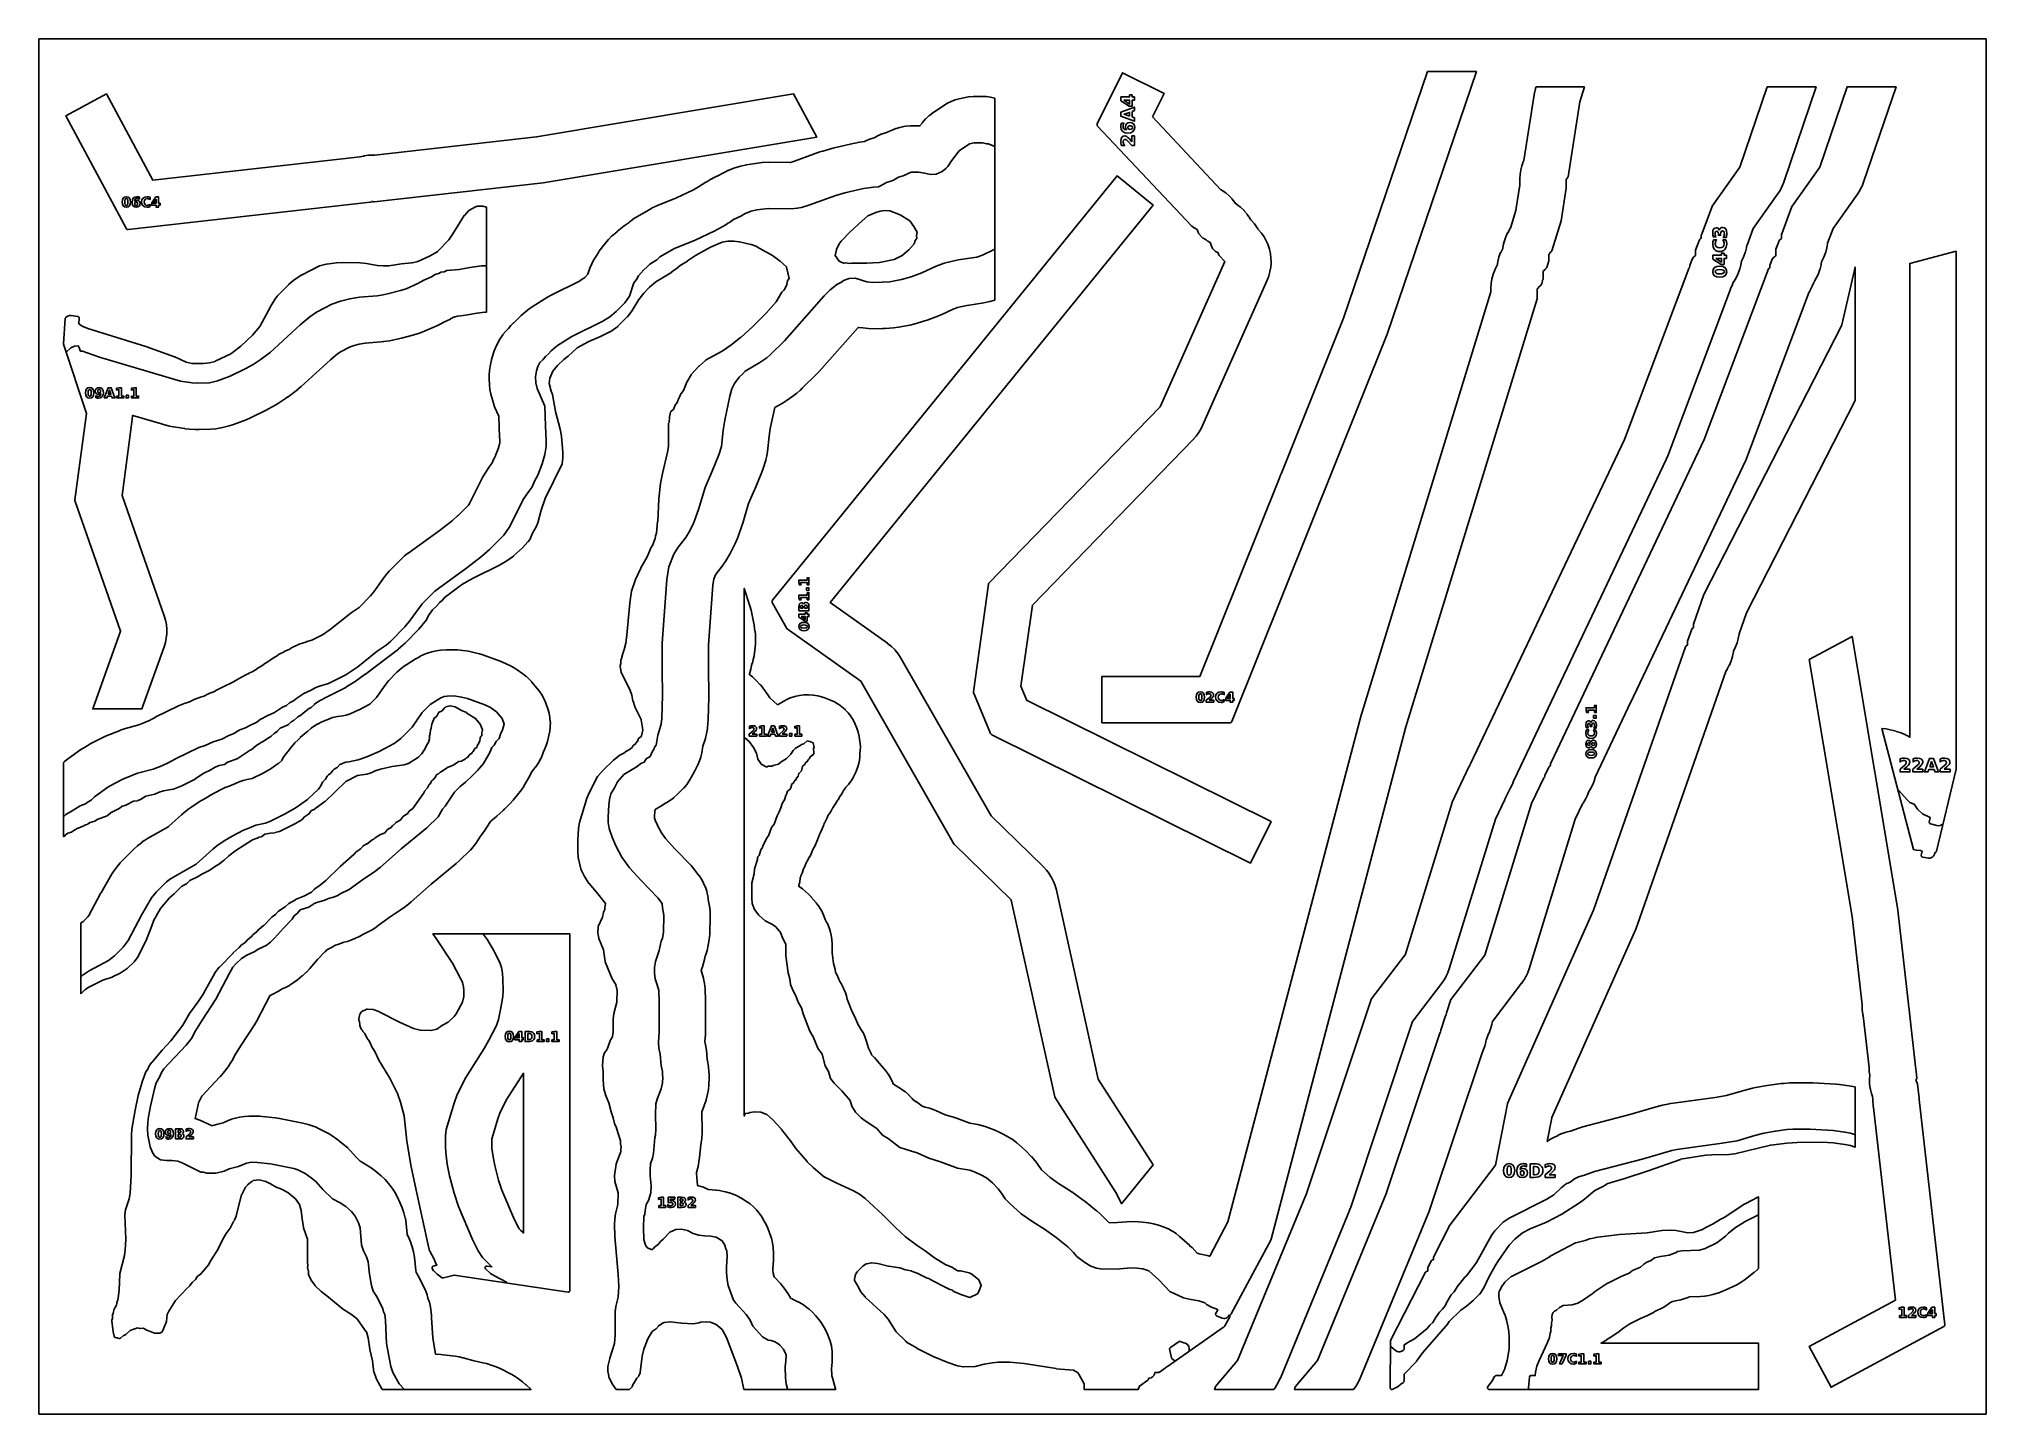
# Model space of a CAD drawing. Header units: millimetres. Extents: x 0 to 841, y 0 to 594.
import ezdxf

# ---------------------------------------------------------------- set-up
doc = ezdxf.new("R2010")
doc.units = ezdxf.units.MM
for name, color, linetype in [('CUT', 1, 'Continuous'), ('ENGRAVE', 5, 'Continuous'), ('SHEET_EDGE_DO_NOT_CUT', 8, 'Continuous')]:
    doc.layers.add(name, color=color, linetype=linetype)

msp = doc.modelspace()

# ---------------------------------------------------------------- linework, layer by layer
at = {"layer": 'CUT'}
for points in [[(451.5, 12.98), (451.5, 12.99), (451.49, 13), (449.34, 17.01), (449.33, 17.02), (449.33, 17.02), (448.58, 17.98), (448.57, 17.99), (448.56, 18), (446.85, 19.03), (446.84, 19.03), (446.83, 19.03), (439.33, 19.6), (439.29, 19.61), (425.48, 21.87), (425.46, 21.87), (419.34, 22.36), (419.32, 22.36), (414.37, 22.36), (414.35, 22.36), (411.87, 22.17), (411.85, 22.16), (408.3, 21.53), (408.29, 21.52), (404.34, 20.56), (404.29, 20.55), (404.24, 20.54), (399.31, 20.39), (399.26, 20.39), (399.2, 20.4), (396.83, 20.89), (396.77, 20.9), (392.53, 22.33), (392.5, 22.34), (386.89, 24.61), (386.85, 24.63), (379.37, 28.39), (379.35, 28.4), (375.7, 30.5), (375.65, 30.54), (374.33, 31.53), (374.28, 31.57), (370.32, 35.45), (370.28, 35.5), (370.25, 35.55), (366.85, 41.01), (366.84, 41.02), (366.83, 41.03), (365.12, 42.97), (365.1, 42.99), (356.9, 50.55), (356.86, 50.6), (354.88, 52.95), (354.84, 53), (354.81, 53.05), (353.62, 55.47), (353.61, 55.49), (352.3, 57.74), (352.27, 57.78), (352.26, 57.82), (352.24, 57.86), (352.23, 57.91), (352.2, 58.1), (352.2, 58.15), (352.19, 58.19), (352.2, 58.23), (352.2, 58.28), (352.48, 59.78), (352.49, 59.83), (352.5, 59.86), (352.52, 59.9), (352.79, 60.5), (352.81, 60.54), (352.83, 60.58), (353.43, 61.45), (353.46, 61.48), (353.49, 61.51), (355.79, 63.84), (355.84, 63.88), (355.88, 63.91), (357.35, 64.85), (357.39, 64.87), (357.43, 64.89), (357.48, 64.9), (357.52, 64.92), (359.54, 65.31), (359.59, 65.32), (359.64, 65.32), (359.69, 65.31), (362.26, 65.01), (362.31, 65), (366.85, 63.95), (366.87, 63.95), (371.79, 63.2), (371.84, 63.19), (371.89, 63.17), (374.33, 62.29), (374.34, 62.28), (374.35, 62.28), (376.8, 61.8), (376.84, 61.79), (376.88, 61.78), (379.29, 60.85), (379.33, 60.84), (383.58, 58.74), (383.59, 58.74), (383.59, 58.74), (384.37, 58.5), (384.41, 58.48), (384.46, 58.46), (389.91, 55.5), (389.93, 55.49), (393.44, 53.87), (393.48, 53.86), (394.26, 53.63), (394.31, 53.61), (394.36, 53.59), (394.4, 53.56), (395.21, 52.99), (395.22, 52.98), (395.23, 52.98), (398.21, 51.62), (398.24, 51.62), (402.04, 50.29), (402.05, 50.29), (402.06, 50.29), (405.39, 51.93), (405.4, 51.94), (405.4, 51.95), (405.99, 52.95), (406.01, 52.99), (407.03, 55.48), (407.03, 55.49), (407.03, 55.5), (405.94, 57.98), (405.94, 57.99), (405.93, 58), (402.98, 60.49), (402.97, 60.5), (402.96, 60.5), (401.83, 61.04), (401.82, 61.05), (401.81, 61.05), (398.01, 61.85), (398, 61.85), (397.99, 61.85), (396.91, 61.89), (396.86, 61.9), (396.81, 61.91), (396.76, 61.92), (396.72, 61.94), (396.67, 61.97), (394.35, 63.4), (394.34, 63.41), (394.33, 63.41), (391.83, 64.43), (391.79, 64.45), (391.75, 64.47), (386.88, 67.5), (386.85, 67.52), (382.82, 70.48), (382.81, 70.49), (379.34, 72.75), (379.31, 72.77), (374.33, 76.49), (374.29, 76.53), (370.05, 80.49), (370.04, 80.51), (364.34, 86.17), (364.33, 86.17), (356.83, 93.16), (356.81, 93.17), (354.37, 94.96), (354.35, 94.98), (351.87, 96.44), (351.85, 96.45), (344.34, 99.81), (344.31, 99.82), (339.42, 102.35), (339.36, 102.38), (338.48, 103), (338.45, 103.03), (334.38, 106.48), (334.35, 106.51), (331.84, 109.02), (331.81, 109.05), (326.89, 114.68), (326.86, 114.73), (324.65, 118), (324.64, 118.01), (320.72, 122.99), (320.71, 123.01), (316.85, 127.3), (316.84, 127.31), (316.83, 127.31), (314.35, 129.36), (314.34, 129.37), (314.33, 129.37), (311.85, 130.38), (311.84, 130.39), (311.83, 130.39), (309.27, 130.6), (309.25, 130.6), (309.24, 130.6), (307.05, 130.3), (307.03, 130.3), (307.03, 130.29), (306.69, 130.06), (306.65, 130.04), (306.61, 130.02), (306.57, 130), (306.52, 129.99), (306.47, 129.98), (305.06, 129.78), (305.05, 129.78), (305.05, 129.77), (304.62, 128.71), (304.62, 356.64), (307.05, 349.14), (307.06, 349.11), (307.56, 347.24), (307.57, 347.22), (308.65, 342.27), (308.65, 342.25), (308.9, 340.85), (308.9, 340.83), (309.28, 338.18), (309.29, 338.16), (309.45, 336.58), (309.45, 336.54), (309.48, 334.96), (309.48, 334.94), (309.44, 332.55), (309.44, 332.52), (309.23, 329.99), (309.22, 329.96), (308.87, 327.56), (308.86, 327.54), (308.56, 325.97), (308.55, 325.93), (308.13, 324.39), (308.12, 324.37), (307.78, 323.32), (307.78, 323.29), (307.49, 321.84), (307.48, 321.79), (306.86, 319.81), (306.84, 319.76), (306.76, 319.57), (306.76, 319.56), (306.77, 319.55), (307.05, 319.35), (307.07, 319.33), (308.17, 318.43), (308.19, 318.41), (310.07, 316.65), (310.09, 316.63), (311.43, 315.19), (311.44, 315.18), (312.51, 313.94), (312.54, 313.9), (313.5, 312.58), (313.51, 312.56), (315.36, 309.77), (315.37, 309.75), (315.65, 309.43), (315.67, 309.4), (318.98, 306.39), (318.99, 306.38), (319, 306.38), (320.32, 307.13), (320.36, 307.15), (320.58, 307.25), (320.6, 307.26), (320.61, 307.27), (320.95, 307.52), (321, 307.54), (322.69, 308.53), (322.74, 308.55), (324.53, 309.35), (324.57, 309.37), (326.43, 310), (326.48, 310.01), (328.4, 310.44), (328.45, 310.45), (330.39, 310.69), (330.44, 310.69), (332.4, 310.73), (332.45, 310.73), (334.41, 310.57), (334.46, 310.57), (336.4, 310.21), (336.43, 310.21), (337.47, 309.96), (337.49, 309.96), (338.99, 309.54), (339.03, 309.53), (340.5, 308.99), (340.52, 308.99), (341.93, 308.41), (341.95, 308.4), (343.64, 307.61), (343.68, 307.59), (345.27, 306.65), (345.31, 306.62), (346.81, 305.54), (346.85, 305.51), (348.24, 304.29), (348.27, 304.25), (349.53, 302.91), (349.57, 302.87), (350.7, 301.41), (350.73, 301.37), (351.71, 299.81), (351.74, 299.77), (352.57, 298.12), (352.59, 298.07), (353.27, 296.35), (353.29, 296.31), (353.8, 294.52), (353.81, 294.5), (354.25, 292.61), (354.26, 292.59), (354.63, 290.55), (354.63, 290.5), (354.79, 288.45), (354.79, 288.39), (354.72, 286.34), (354.72, 286.28), (354.63, 285.61), (354.62, 285.58), (354.55, 283.71), (354.55, 283.65), (354.26, 281.64), (354.25, 281.59), (353.75, 279.62), (353.73, 279.57), (353.03, 277.65), (353.02, 277.62), (352.75, 276.98), (352.74, 276.96), (351.88, 275.2), (351.85, 275.15), (350.83, 273.5), (350.8, 273.46), (349.62, 271.91), (349.58, 271.87), (348.43, 270.64), (348.42, 270.63), (348.42, 270.62), (348.35, 270.52), (348.33, 270.48), (347.45, 269.33), (347.44, 269.32), (347.44, 269.31), (346.75, 267.95), (346.73, 267.9), (345.69, 266.26), (345.66, 266.22), (345.64, 266.2), (345.63, 266.19), (345.63, 266.18), (345.61, 266.15), (345.59, 266.11), (344.69, 264.58), (344.67, 264.55), (344.21, 263.91), (344.19, 263.88), (343.99, 263.51), (343.97, 263.47), (342.86, 261.82), (342.83, 261.78), (342.57, 261.47), (342.56, 261.45), (342.55, 261.44), (342.14, 260.6), (342.12, 260.58), (341.72, 259.87), (341.71, 259.85), (340.77, 258.38), (340.76, 258.36), (340.76, 258.35), (340.48, 257.56), (340.46, 257.51), (339.51, 255.57), (339.48, 255.52), (339.2, 255.08), (339.19, 255.07), (339.19, 255.05), (339.02, 254.56), (339.01, 254.54), (338.33, 252.8), (338.32, 252.78), (337.45, 250.88), (337.44, 250.86), (337.19, 250.38), (337.17, 250.35), (336.33, 248.02), (336.32, 248), (335.6, 246.27), (335.58, 246.23), (334.71, 244.59), (334.68, 244.55), (334.25, 243.9), (334.25, 243.89), (334.24, 243.88), (333.79, 242.67), (333.78, 242.65), (332.91, 240.69), (332.88, 240.64), (331.82, 238.81), (331.79, 238.76), (331.67, 238.59), (331.66, 238.58), (331.65, 238.57), (331.58, 238.42), (331.57, 238.4), (331.24, 237.72), (331.23, 237.69), (330.99, 237.06), (330.98, 237.01), (330.31, 235.61), (330.3, 235.58), (329.61, 233.63), (329.59, 233.58), (329.1, 232.55), (329.1, 232.54), (329.09, 232.53), (328.87, 231.75), (328.86, 231.74), (328.86, 231.73), (328.84, 231.54), (328.84, 231.52), (328.62, 229.89), (328.61, 229.85), (328.26, 228.25), (328.25, 228.23), (328.18, 227.96), (328.18, 227.95), (328.19, 227.95), (328.37, 227.83), (328.39, 227.82), (329.78, 226.83), (329.8, 226.82), (331.13, 225.79), (331.16, 225.76), (332.39, 224.63), (332.42, 224.6), (333.55, 223.37), (333.57, 223.35), (335.65, 220.87), (335.67, 220.85), (336.96, 219.13), (336.99, 219.08), (338.08, 217.24), (338.11, 217.19), (338.99, 215.23), (339, 215.21), (339.59, 213.7), (339.6, 213.68), (340.37, 212.2), (340.38, 212.18), (341.14, 210.5), (341.16, 210.46), (341.77, 208.73), (341.78, 208.69), (342.22, 206.91), (342.23, 206.87), (342.5, 205.06), (342.51, 205.01), (342.61, 203.17), (342.61, 203.15), (342.64, 199.25), (342.64, 199.22), (343.2, 194.64), (343.2, 194.63), (343.2, 194.62), (343.48, 193.69), (343.48, 193.68), (343.86, 192.21), (343.86, 192.17), (344.1, 190.8), (344.11, 190.79), (344.11, 190.77), (344.42, 190.2), (344.44, 190.17), (345.52, 187.81), (345.54, 187.78), (345.88, 186.88), (345.89, 186.87), (345.89, 186.86), (346.44, 185.96), (346.46, 185.94), (347.37, 184.27), (347.39, 184.22), (348.14, 182.48), (348.16, 182.44), (348.73, 180.62), (348.74, 180.6), (349.11, 179.2), (349.12, 179.17), (351.24, 173.75), (351.25, 173.73), (352.09, 172.11), (352.1, 172.1), (352.69, 170.86), (352.7, 170.84), (353.99, 167.87), (353.99, 167.86), (354, 167.85), (354.56, 167.06), (354.57, 167.04), (355.76, 165.15), (355.79, 165.1), (356.74, 163.09), (356.76, 163.04), (357.49, 160.93), (357.5, 160.9), (358.31, 158.03), (358.31, 158.02), (358.32, 158.01), (358.61, 157.46), (358.63, 157.43), (359.53, 155.51), (359.55, 155.46), (359.65, 155.15), (359.66, 155.14), (359.66, 155.13), (360.81, 154.01), (360.83, 153.99), (362.24, 152.47), (362.25, 152.45), (365.72, 148.27), (365.73, 148.25), (366.84, 146.78), (366.87, 146.74), (367.83, 145.18), (367.85, 145.14), (368.66, 143.5), (368.68, 143.45), (369.02, 142.56), (369.02, 142.55), (369.03, 142.55), (372.55, 140.31), (372.57, 140.3), (374.19, 139.15), (374.23, 139.12), (375.72, 137.83), (375.75, 137.79), (377.11, 136.34), (377.12, 136.32), (377.44, 135.95), (377.45, 135.94), (377.46, 135.93), (378.94, 134.94), (378.97, 134.92), (381.4, 133.08), (381.41, 133.07), (381.42, 133.06), (382.73, 132.62), (382.74, 132.61), (384.68, 132.07), (384.7, 132.07), (386.18, 131.59), (386.22, 131.58), (387.66, 130.99), (387.67, 130.98), (391.44, 129.26), (391.48, 129.24), (395.03, 128.19), (395.05, 128.19), (396.32, 127.76), (396.34, 127.75), (402.04, 125.63), (402.05, 125.63), (402.06, 125.63), (405.49, 125.02), (405.51, 125.02), (407.1, 124.67), (407.14, 124.66), (408.69, 124.18), (408.71, 124.17), (411.03, 123.35), (411.05, 123.34), (412.52, 122.75), (412.54, 122.74), (414.99, 121.65), (415.01, 121.64), (416.5, 120.9), (416.52, 120.89), (419.01, 119.51), (419.03, 119.49), (420.72, 118.44), (420.76, 118.41), (422.34, 117.2), (422.36, 117.18), (424.85, 115.05), (424.87, 115.03), (426.15, 113.83), (426.17, 113.82), (428.62, 111.31), (428.64, 111.28), (430.23, 109.44), (430.25, 109.41), (431.64, 107.6), (431.65, 107.58), (432.57, 106.26), (432.58, 106.25), (433.02, 105.55), (433.03, 105.54), (433.04, 105.53), (433.07, 105.5), (433.08, 105.49), (436.75, 102.23), (436.77, 102.22), (440.43, 99.63), (440.44, 99.62), (445, 96.76), (445.01, 96.75), (446.04, 96.05), (446.06, 96.04), (451.03, 92.46), (451.04, 92.45), (451.84, 91.84), (451.85, 91.83), (456.85, 87.82), (456.87, 87.8), (458.43, 86.42), (458.45, 86.4), (460.91, 83.96), (460.92, 83.95), (461.95, 82.84), (461.96, 82.83), (461.97, 82.82), (462.2, 82.66), (462.21, 82.65), (462.22, 82.65), (465.82, 82.68), (465.84, 82.68), (469.87, 83.04), (469.9, 83.04), (472.28, 83.12), (472.31, 83.12), (474.87, 83.04), (474.89, 83.04), (476.6, 82.91), (476.62, 82.91), (479.16, 82.61), (479.19, 82.6), (481.36, 82.23), (481.41, 82.21), (483.53, 81.59), (483.55, 81.58), (486.01, 80.71), (486.04, 80.7), (487.8, 79.98), (487.84, 79.96), (489.52, 79.07), (489.56, 79.04), (491.14, 78), (491.18, 77.97), (492.66, 76.77), (492.67, 76.75), (496.99, 72.89), (497, 72.88), (498.02, 71.9), (498.04, 71.88), (500.31, 69.54), (500.32, 69.53), (500.33, 69.52), (501.09, 69.17), (501.1, 69.16), (501.11, 69.16), (501.12, 69.16), (501.14, 69.15), (504.51, 68.54), (504.54, 68.53), (505.65, 68.25), (505.66, 68.25), (505.67, 68.26), (513.54, 83), (513.54, 83.01), (513.55, 83.02), (571.11, 301.95), (571.12, 301.96), (571.33, 302.72), (571.34, 302.73), (627.1, 484.71), (627.11, 484.72), (627.11, 484.73), (627.12, 486.26), (627.12, 486.29), (627.24, 488.29), (627.25, 488.34), (627.56, 490.3), (627.58, 490.35), (628.09, 492.27), (628.11, 492.32), (628.82, 494.18), (628.84, 494.23), (629.74, 496.01), (629.77, 496.05), (629.79, 496.08), (629.79, 496.09), (629.8, 496.11), (630.06, 497.77), (630.08, 497.82), (630.6, 499.76), (630.61, 499.81), (631.33, 501.68), (631.35, 501.73), (632.26, 503.52), (632.28, 503.56), (632.3, 503.59), (632.31, 503.6), (632.31, 503.61), (632.5, 504.89), (632.5, 504.93), (632.95, 506.73), (632.96, 506.78), (633.57, 508.53), (633.59, 508.57), (634.36, 510.26), (634.38, 510.3), (635.31, 511.9), (635.34, 511.94), (635.52, 512.2), (635.53, 512.21), (635.53, 512.22), (637.9, 519.95), (637.91, 519.98), (639.63, 530.83), (639.63, 530.83), (639.63, 530.84), (639.65, 533.62), (639.65, 533.65), (639.75, 535.48), (639.75, 535.53), (640.02, 537.34), (640.03, 537.39), (640.47, 539.16), (640.48, 539.21), (641.08, 540.93), (641.1, 540.98), (641.31, 541.45), (641.32, 541.46), (641.32, 541.47), (645.83, 569.9), (645.83, 569.93), (646.42, 572.5), (646.43, 572.53), (646.64, 573.26), (667.52, 573.26), (665.59, 566.8), (665.58, 566.77), (660.46, 534.45), (660.45, 534.4), (660.43, 534.36), (660.41, 534.31), (660.28, 534.03), (660.25, 533.99), (660.23, 533.96), (660.2, 533.92), (660.17, 533.89), (659.7, 533.44), (659.69, 533.43), (659.69, 533.42), (659.68, 529.57), (659.68, 529.53), (659.67, 529.49), (657.44, 515.48), (657.43, 515.41), (653.46, 502.46), (653.44, 502.41), (653.42, 502.36), (653.39, 502.32), (653.29, 502.19), (653.26, 502.15), (653.22, 502.11), (653.18, 502.08), (653.14, 502.05), (652.92, 501.92), (652.91, 501.91), (652.91, 501.9), (652.61, 501.45), (652.58, 501.4), (652.54, 501.35), (652.17, 501.01), (652.16, 501), (652.16, 500.98), (652.15, 498.25), (652.14, 498.21), (652.14, 498.16), (652.12, 498.11), (651.25, 495.25), (651.23, 495.2), (651.21, 495.16), (651.19, 495.12), (651.06, 494.92), (651.03, 494.88), (651, 494.84), (650.96, 494.8), (650.92, 494.77), (650.41, 494.44), (650.4, 494.43), (650.39, 494.42), (650.13, 494), (650.1, 493.95), (650.06, 493.91), (649.67, 493.52), (649.66, 493.51), (649.66, 493.5), (649.64, 490.3), (649.64, 490.26), (649.63, 490.21), (649.62, 490.17), (649.08, 488.17), (649.06, 488.12), (649.04, 488.07), (649.02, 488.03), (648.74, 487.6), (648.71, 487.57), (648.69, 487.53), (648.66, 487.5), (648.39, 487.26), (648.35, 487.23), (648.31, 487.2), (647.9, 486.95), (647.89, 486.94), (647.88, 486.93), (647.62, 486.5), (647.58, 486.46), (647.55, 486.41), (647.16, 486.03), (647.16, 486.02), (647.15, 486.01), (647.12, 481.84), (647.12, 481.79), (647.11, 481.74), (647.1, 481.69), (590.46, 296.87), (590.46, 296.86), (532.26, 75.55), (532.24, 75.49), (532.21, 75.44), (515, 43.27), (514.97, 43.22), (514.93, 43.17), (514.8, 43.04), (514.77, 43), (514.74, 42.97), (514.7, 42.95), (514.66, 42.93), (514.62, 42.91), (514.44, 42.84), (514.43, 42.83), (514.42, 42.82), (514.36, 42.16), (514.35, 42.11), (514.34, 42.07), (514.32, 42.02), (514.3, 41.98), (512.21, 38.1), (512.19, 38.06), (512.16, 38.02), (512.14, 37.99), (511.74, 37.57), (511.7, 37.53), (511.66, 37.5), (487.48, 20.57), (487.44, 20.55), (487.39, 20.52), (487.34, 20.5), (486.97, 20.39), (486.96, 20.39), (486.95, 20.38), (486.72, 20.07), (486.69, 20.03), (486.65, 19.99), (486.61, 19.96), (483.94, 18.09), (483.9, 18.07), (483.86, 18.05), (483.83, 18.03), (483.62, 17.96), (483.58, 17.94), (483.53, 17.93), (483.49, 17.93), (483.45, 17.92), (481.95, 17.91), (481.94, 17.91), (481.93, 17.9), (481.85, 17.37), (481.84, 17.31), (481.82, 17.26), (481.7, 16.93), (481.68, 16.89), (481.65, 16.85), (481.63, 16.81), (481.15, 16.19), (481.12, 16.15), (481.08, 16.12), (481.04, 16.09), (481, 16.07), (480.35, 15.68), (480.31, 15.66), (480.26, 15.64), (480.22, 15.63), (480.18, 15.62), (479.36, 15.49), (479.35, 15.49), (479.35, 15.47), (479.3, 15.11), (479.29, 15.06), (479.27, 15.01), (479.26, 14.97), (479.23, 14.92), (479.21, 14.88), (479.12, 14.76), (479.08, 14.72), (479.04, 14.68), (479, 14.64), (475.3, 12.05), (475.29, 12.04), (475.29, 12.03), (474.78, 10.62), (451.41, 10.62), (451.5, 12.98)], [(411.52, 293.43), (411.48, 293.45), (411.45, 293.47), (411.41, 293.5), (411.38, 293.53), (411.15, 293.78), (411.12, 293.82), (411.09, 293.85), (411.07, 293.89), (411.05, 293.93), (403.67, 311.67), (403.65, 311.73), (403.64, 311.78), (403.63, 311.83), (403.63, 311.88), (403.63, 311.94), (410.1, 358.44), (410.11, 358.49), (410.13, 358.54), (410.18, 358.69), (410.2, 358.73), (410.23, 358.78), (410.26, 358.82), (410.29, 358.86), (484.3, 435.07), (484.31, 435.08), (484.32, 435.09), (512.18, 497.88), (512.19, 497.89), (512.18, 497.9), (509.75, 500.49), (509.72, 500.53), (509.69, 500.57), (509.67, 500.61), (509.65, 500.66), (509.28, 501.63), (509.28, 501.64), (509.27, 501.65), (508.21, 502.19), (508.16, 502.22), (508.11, 502.26), (508.07, 502.29), (507.1, 503.32), (507.06, 503.36), (507.03, 503.4), (506.62, 504.06), (506.6, 504.11), (506.58, 504.17), (505.91, 506.08), (505.91, 506.09), (505.9, 506.09), (504.85, 506.63), (504.8, 506.66), (504.75, 506.69), (504.21, 507.15), (504.2, 507.16), (504.19, 507.17), (502.84, 507.89), (502.79, 507.92), (502.74, 507.95), (502.7, 507.99), (500.96, 509.87), (500.93, 509.91), (500.9, 509.95), (500.87, 510), (500.85, 510.05), (500.3, 511.64), (500.29, 511.65), (500.28, 511.66), (499.24, 512.19), (499.19, 512.22), (499.14, 512.26), (498.6, 512.72), (498.59, 512.73), (498.58, 512.74), (497.93, 513.11), (497.89, 513.13), (497.85, 513.16), (497.81, 513.2), (457.26, 556.39), (457.22, 556.43), (457.19, 556.47), (457.12, 556.59), (457.09, 556.64), (457.07, 556.69), (457.06, 556.73), (457.05, 556.78), (457.03, 556.88), (457.03, 556.93), (457.03, 556.98), (457.03, 557.03), (457.04, 557.08), (457.08, 557.22), (457.1, 557.27), (457.12, 557.32), (468.06, 579.39), (485.99, 570.5), (480.97, 560.37), (480.97, 560.36), (480.97, 560.35), (510.54, 528.86), (510.55, 528.86), (510.56, 528.85), (511.02, 528.59), (511.06, 528.56), (512.58, 527.49), (512.62, 527.46), (514.03, 526.24), (514.07, 526.21), (515.36, 524.87), (515.39, 524.83), (516.55, 523.37), (516.58, 523.33), (516.86, 522.9), (516.86, 522.89), (516.87, 522.88), (517.37, 522.57), (517.41, 522.54), (519.02, 521.29), (519.06, 521.25), (520.52, 519.84), (520.56, 519.8), (521.87, 518.24), (521.9, 518.2), (523.04, 516.51), (523.06, 516.46), (523.38, 515.87), (523.39, 515.86), (523.4, 515.85), (523.58, 515.69), (523.61, 515.65), (524.96, 514.12), (524.99, 514.08), (526.17, 512.42), (526.2, 512.37), (526.46, 511.91), (526.47, 511.9), (526.48, 511.89), (526.78, 511.57), (526.79, 511.55), (528.03, 510.09), (528.06, 510.05), (529.14, 508.49), (529.17, 508.45), (530.1, 506.79), (530.12, 506.75), (530.88, 505), (530.89, 504.96), (531.48, 503.15), (531.49, 503.1), (531.9, 501.25), (531.91, 501.2), (532.13, 499.31), (532.14, 499.26), (532.18, 497.36), (532.18, 497.31), (532.03, 495.42), (532.03, 495.37), (531.7, 493.5), (531.69, 493.45), (531.18, 491.62), (531.16, 491.57), (530.47, 489.79), (530.46, 489.77), (502.6, 426.97), (502.59, 426.95), (501.82, 425.4), (501.79, 425.37), (500.9, 423.9), (500.87, 423.86), (499.85, 422.48), (499.82, 422.45), (498.67, 421.15), (498.65, 421.14), (429.09, 349.48), (429.08, 349.47), (429.08, 349.46), (424.16, 314.42), (424.16, 314.41), (424.17, 314.4), (426.76, 308.21), (426.76, 308.2), (426.77, 308.19), (532.18, 255.94), (523.29, 238.02), (411.52, 293.43)], [(582.28, 466.51), (582.27, 466.48), (515.2, 299.14), (515.18, 299.1), (515.16, 299.07), (515.14, 299.03), (515.03, 298.89), (515, 298.85), (514.96, 298.81), (514.93, 298.78), (514.89, 298.75), (514.84, 298.73), (514.73, 298.68), (514.68, 298.66), (514.64, 298.64), (514.6, 298.63), (514.55, 298.63), (514.51, 298.63), (459.12, 298.63), (459.12, 318.63), (501.45, 318.63), (501.46, 318.63), (501.46, 318.64), (535.68, 404), (535.68, 404.01), (536.11, 405.26), (536.13, 405.3), (536.63, 406.38), (536.64, 406.39), (563.51, 473.43), (563.51, 473.45), (599.76, 579.93), (620.89, 579.93), (582.28, 466.51)], [(508.01, 11.5), (508.02, 11.54), (508.04, 11.59), (508.06, 11.63), (508.14, 11.77), (508.16, 11.81), (508.19, 11.85), (517.68, 23.08), (517.69, 23.09), (517.7, 23.1), (547.6, 95.63), (547.61, 95.64), (575.39, 179.05), (575.41, 179.1), (575.44, 179.15), (575.47, 179.2), (590.02, 198.22), (590.03, 198.23), (590.03, 198.24), (610.37, 264.19), (610.4, 264.26), (617.78, 279.8), (617.8, 279.83), (617.82, 279.87), (617.85, 279.91), (618.06, 280.15), (618.07, 280.16), (618.08, 280.17), (618.23, 280.74), (618.25, 280.78), (618.26, 280.82), (684.8, 420.92), (684.81, 420.94), (712.61, 494.91), (712.62, 494.95), (712.64, 494.99), (712.67, 495.03), (712.87, 495.31), (712.88, 495.32), (712.88, 495.34), (713.03, 496.02), (713.04, 496.06), (713.05, 496.1), (714.11, 498.92), (714.13, 498.96), (714.15, 499), (714.17, 499.03), (714.69, 499.75), (714.72, 499.78), (714.75, 499.81), (714.78, 499.84), (715.36, 500.32), (715.37, 500.33), (715.38, 500.34), (715.48, 500.66), (715.48, 500.67), (715.48, 500.68), (715.53, 502.61), (715.53, 502.67), (715.54, 502.72), (715.56, 502.78), (717.24, 507.22), (717.25, 507.26), (717.28, 507.3), (717.3, 507.34), (717.37, 507.43), (717.4, 507.47), (717.43, 507.5), (717.47, 507.53), (717.86, 507.82), (717.87, 507.83), (717.87, 507.84), (717.97, 508.16), (717.98, 508.17), (717.98, 508.18), (718.02, 509.25), (718.03, 509.31), (718.04, 509.36), (718.05, 509.41), (722.63, 521.58), (722.65, 521.62), (722.67, 521.66), (722.69, 521.7), (734.68, 538.56), (734.69, 538.57), (734.69, 538.58), (746.5, 573.26), (767.62, 573.26), (753.62, 532.14), (753.62, 532.11), (752.92, 530.35), (752.9, 530.31), (752.04, 528.63), (752.02, 528.59), (750.99, 526.99), (750.98, 526.97), (740.47, 512.18), (740.46, 512.17), (740.46, 512.16), (737.75, 504.96), (737.74, 504.95), (737.74, 504.93), (737.55, 503.84), (737.54, 503.79), (737.08, 502.08), (737.07, 502.06), (736.97, 501.75), (736.97, 501.73), (736.24, 499.79), (736.21, 499.74), (735.34, 498.01), (735.34, 498), (735.34, 497.99), (735.07, 496.42), (735.06, 496.37), (734.58, 494.56), (734.57, 494.54), (734.48, 494.23), (734.47, 494.21), (733.78, 492.37), (733.76, 492.32), (732.89, 490.56), (732.86, 490.52), (731.85, 488.91), (731.85, 488.89), (731.84, 488.88), (731.52, 487.93), (731.5, 487.89), (730.67, 486.07), (730.65, 486.03), (730.61, 485.96), (730.61, 485.95), (730.6, 485.94), (703.53, 413.91), (703.52, 413.89), (702.87, 412.36), (702.87, 412.34), (637.12, 273.9), (637.12, 273.89), (637.11, 273.88), (637.1, 273.85), (637.09, 273.8), (636.45, 272.13), (636.43, 272.09), (635.64, 270.49), (635.62, 270.45), (635.11, 269.62), (635.1, 269.59), (633.78, 266.75), (633.77, 266.72), (633.15, 265.54), (633.15, 265.53), (629.08, 256.96), (629.06, 256.93), (609.14, 192.35), (609.13, 192.33), (608.55, 190.69), (608.53, 190.65), (607.81, 189.09), (607.79, 189.05), (606.93, 187.55), (606.91, 187.51), (605.92, 186.09), (605.91, 186.07), (593.35, 169.65), (593.34, 169.64), (593.33, 169.63), (566.58, 89.32), (566.58, 89.31), (566.1, 88.02), (566.09, 88), (536.19, 15.48), (536.18, 15.45), (535.31, 13.62), (535.28, 13.57), (534.23, 11.85), (534.2, 11.81), (533.31, 10.62), (507.8, 10.62), (508.01, 11.5)], [(542.51, 11.5), (542.52, 11.54), (542.54, 11.59), (542.56, 11.63), (542.64, 11.77), (542.66, 11.81), (542.69, 11.85), (552.18, 23.08), (552.19, 23.09), (552.2, 23.1), (582.1, 95.63), (582.11, 95.64), (605.03, 164.46), (605.05, 164.51), (605.07, 164.56), (605.1, 164.6), (605.33, 164.91), (605.34, 164.92), (605.34, 164.93), (605.47, 165.76), (605.47, 165.8), (605.49, 165.84), (607.53, 171.96), (607.55, 172.01), (607.57, 172.06), (607.6, 172.1), (607.83, 172.41), (607.84, 172.42), (607.84, 172.43), (607.97, 173.26), (607.97, 173.3), (607.99, 173.34), (609.89, 179.05), (609.91, 179.1), (609.94, 179.15), (609.97, 179.2), (624.52, 198.22), (624.53, 198.23), (624.53, 198.24), (644.87, 264.19), (644.9, 264.26), (649.8, 274.57), (649.82, 274.61), (649.85, 274.65), (649.92, 274.76), (649.95, 274.79), (649.99, 274.83), (650.02, 274.86), (650.06, 274.89), (650.24, 274.99), (650.25, 275), (650.25, 275.01), (650.38, 275.75), (650.39, 275.8), (650.41, 275.84), (650.42, 275.88), (652.14, 279.5), (652.17, 279.55), (652.2, 279.6), (652.32, 279.74), (652.35, 279.78), (652.39, 279.82), (652.44, 279.85), (652.49, 279.88), (652.73, 280), (652.74, 280), (652.75, 280.01), (652.84, 280.29), (652.84, 280.31), (652.84, 280.32), (652.91, 281.05), (652.91, 281.09), (652.92, 281.13), (652.94, 281.18), (652.95, 281.22), (719.3, 420.92), (719.31, 420.94), (747, 494.64), (747.03, 494.69), (747.06, 494.74), (747.16, 494.89), (747.19, 494.93), (747.22, 494.97), (747.26, 495.01), (747.3, 495.04), (747.54, 495.19), (747.55, 495.2), (747.56, 495.21), (747.65, 495.49), (747.65, 495.5), (747.65, 495.51), (747.67, 496.34), (747.68, 496.4), (747.69, 496.45), (747.71, 496.5), (748.45, 498.49), (748.47, 498.53), (748.49, 498.57), (748.52, 498.61), (749.23, 499.58), (749.27, 499.62), (749.3, 499.65), (749.34, 499.69), (750.04, 500.19), (750.05, 500.2), (750.05, 500.21), (750.14, 500.51), (750.14, 500.52), (750.15, 500.54), (750.19, 503.04), (750.19, 503.1), (750.21, 503.15), (750.22, 503.21), (751.6, 506.86), (751.62, 506.91), (751.64, 506.95), (751.67, 506.98), (751.7, 507.02), (751.92, 507.28), (751.95, 507.31), (751.99, 507.33), (752.02, 507.36), (752.53, 507.7), (752.54, 507.7), (752.54, 507.72), (752.63, 508), (752.64, 508.01), (752.64, 508.02), (752.68, 509.68), (752.69, 509.73), (752.7, 509.79), (752.72, 509.84), (757.13, 521.58), (757.15, 521.62), (757.17, 521.66), (757.19, 521.7), (769.18, 538.56), (769.19, 538.57), (769.19, 538.58), (781, 573.26), (802.12, 573.26), (788.12, 532.14), (788.12, 532.11), (787.42, 530.35), (787.4, 530.31), (786.54, 528.63), (786.52, 528.59), (785.49, 526.99), (785.48, 526.97), (774.97, 512.18), (774.96, 512.17), (774.96, 512.16), (772.55, 505.77), (772.55, 505.76), (772.55, 505.75), (772.54, 505.61), (772.53, 505.56), (772.23, 503.76), (772.22, 503.71), (771.74, 501.93), (771.74, 501.9), (771.65, 501.63), (771.64, 501.61), (770.97, 499.8), (770.95, 499.76), (770.11, 498.04), (770.09, 498), (770, 497.86), (770, 497.85), (769.99, 497.84), (769.79, 496.51), (769.78, 496.46), (769.33, 494.71), (769.33, 494.69), (769.24, 494.39), (769.23, 494.37), (768.62, 492.64), (768.6, 492.6), (767.83, 490.94), (767.81, 490.9), (766.89, 489.32), (766.87, 489.28), (766.57, 488.87), (766.57, 488.86), (766.56, 488.85), (765.96, 487.24), (765.94, 487.19), (765.07, 485.43), (765.05, 485.39), (764.67, 484.79), (764.66, 484.78), (764.66, 484.77), (738.03, 413.91), (738.02, 413.89), (737.37, 412.36), (737.37, 412.34), (688.73, 309.92), (688.72, 309.91), (688.46, 309.24), (688.43, 309.19), (687.78, 307.93), (687.78, 307.92), (672.17, 275.06), (672.16, 275.05), (672.16, 275.04), (671.92, 274.14), (671.92, 274.11), (671.83, 273.84), (671.82, 273.81), (671.11, 271.95), (671.09, 271.9), (670.2, 270.13), (670.18, 270.09), (669.24, 268.61), (669.23, 268.59), (669.22, 268.58), (668.81, 267.4), (668.79, 267.36), (667.98, 265.63), (667.96, 265.59), (666.98, 263.94), (666.96, 263.9), (666.73, 263.59), (666.72, 263.58), (666.71, 263.57), (663.58, 256.96), (663.56, 256.93), (643.64, 192.35), (643.63, 192.33), (643.05, 190.69), (643.03, 190.65), (642.31, 189.09), (642.29, 189.05), (641.43, 187.55), (641.41, 187.51), (640.42, 186.09), (640.41, 186.07), (627.84, 169.64), (627.83, 169.63), (627.83, 169.62), (627.62, 169), (627.61, 168.97), (627.51, 168.38), (627.5, 168.34), (627.08, 166.77), (627.08, 166.75), (626.99, 166.47), (626.98, 166.44), (626.32, 164.63), (626.3, 164.58), (625.81, 163.56), (625.8, 163.53), (625.12, 161.5), (625.11, 161.47), (625.01, 160.88), (625, 160.84), (624.59, 159.28), (624.58, 159.26), (624.49, 158.98), (624.49, 158.95), (623.83, 157.14), (623.81, 157.09), (623.31, 156.07), (623.3, 156.04), (601.08, 89.32), (601.08, 89.31), (600.6, 88.02), (600.59, 88), (570.69, 15.48), (570.68, 15.45), (569.81, 13.62), (569.78, 13.57), (568.73, 11.85), (568.7, 11.81), (567.81, 10.62), (542.3, 10.62), (542.51, 11.5)], [(303.45, 15.5), (303.44, 15.53), (301.77, 20.49), (301.77, 20.5), (296.95, 33), (296.93, 33.03), (295.06, 36.49), (295.06, 36.5), (295.05, 36.5), (292.57, 38.62), (292.56, 38.63), (292.55, 38.63), (290.07, 39.7), (290.06, 39.7), (290.04, 39.71), (288.21, 39.85), (288.2, 39.85), (288.19, 39.85), (285.94, 39.64), (285.93, 39.64), (285.92, 39.64), (285.03, 39.38), (285, 39.37), (284.96, 39.36), (282.53, 39.03), (282.49, 39.03), (282.45, 39.03), (277.63, 39.21), (277.57, 39.22), (275.05, 39.62), (275.03, 39.62), (272.57, 39.81), (272.56, 39.81), (272.55, 39.81), (270.07, 39.55), (270.06, 39.55), (270.05, 39.54), (269.06, 39.05), (269.03, 39.04), (267.57, 38.04), (267.56, 38.03), (267.55, 38.02), (266.4, 36.74), (266.35, 36.7), (266.31, 36.66), (265.07, 35.8), (265.06, 35.79), (265.05, 35.78), (263.35, 33.02), (263.34, 33), (262.57, 31.43), (262.56, 31.41), (261.24, 28.03), (261.22, 28), (260.54, 25.05), (260.53, 25.03), (259.64, 17.97), (259.63, 17.91), (259.61, 17.85), (259.13, 16.58), (259.11, 16.53), (259.08, 16.49), (259.05, 16.44), (258.27, 15.48), (258.25, 15.46), (256.73, 13.02), (256.73, 13.01), (256.72, 13), (256.23, 11.81), (256.21, 11.77), (256.19, 11.73), (256.16, 11.69), (256.13, 11.65), (256.1, 11.62), (255.01, 10.67), (254.98, 10.64), (254.96, 10.62), (249.37, 10.62), (247.61, 13.08), (247.57, 13.14), (246.39, 15.34), (246.37, 15.38), (246.36, 15.42), (246.35, 15.47), (245.79, 17.94), (245.79, 17.99), (245.78, 18.05), (245.77, 20.44), (245.77, 20.49), (245.78, 20.55), (246.53, 24.04), (246.54, 24.08), (248.59, 30.5), (248.59, 30.51), (248.59, 30.53), (248.88, 34.18), (248.88, 34.2), (248.85, 44.16), (248.85, 44.2), (248.86, 44.24), (249.18, 46.38), (249.19, 46.42), (250.17, 50.48), (250.17, 50.49), (250.17, 50.5), (250.43, 55.1), (250.43, 55.12), (250.25, 60.3), (250.25, 60.31), (248.74, 76.77), (248.74, 76.8), (248.63, 81.88), (248.63, 81.91), (248.72, 84.25), (248.73, 84.31), (249.05, 86.44), (249.06, 86.48), (250.03, 90.48), (250.03, 90.49), (250.03, 90.5), (250.2, 95.48), (250.2, 95.49), (250.2, 95.5), (248.73, 100.44), (248.71, 100.49), (248.71, 100.55), (248.54, 102.93), (248.54, 102.99), (248.55, 103.05), (249.33, 107.94), (249.34, 107.99), (249.36, 108.04), (251.25, 112.98), (251.26, 112.99), (251.26, 113), (251.27, 114.23), (251.27, 114.28), (251.28, 114.33), (251.53, 115.48), (251.53, 115.49), (251.53, 115.5), (251.21, 116.8), (251.21, 116.85), (251.2, 116.9), (251.16, 118), (251.16, 118.01), (251.16, 118.02), (249.48, 123.55), (249.46, 123.58), (248.63, 125.45), (248.62, 125.49), (248.6, 125.54), (248.07, 127.95), (248.06, 127.98), (247.11, 130.51), (247.1, 130.56), (246.11, 134.41), (246.1, 134.44), (244.74, 137.95), (244.73, 137.98), (243.98, 140.44), (243.97, 140.49), (243.96, 140.55), (243.66, 144.33), (243.66, 144.38), (243.72, 148), (243.72, 148.04), (243.42, 150.44), (243.42, 150.49), (243.42, 150.54), (243.73, 154.26), (243.74, 154.32), (243.75, 154.37), (244.28, 156), (244.3, 156.05), (244.32, 156.1), (244.35, 156.14), (245.45, 157.59), (245.45, 157.6), (245.46, 157.61), (246.69, 161.29), (246.71, 161.34), (246.74, 161.39), (247.69, 163), (247.7, 163.01), (247.7, 163.02), (248, 165.04), (248, 165.05), (248, 165.05), (248.01, 170.51), (248.02, 170.58), (248.36, 173), (248.37, 173.05), (249.55, 177.98), (249.55, 177.99), (249.55, 178), (249.69, 182.98), (249.69, 182.99), (249.69, 183), (249.12, 185.48), (249.12, 185.49), (249.11, 185.5), (247.62, 187.96), (247.6, 187.99), (247.59, 188.03), (244.6, 195.41), (244.58, 195.44), (244.57, 195.48), (244.57, 195.52), (243.88, 200.48), (243.88, 200.49), (243.88, 200.5), (241.88, 205.44), (241.86, 205.49), (241.85, 205.54), (241.44, 207.85), (241.44, 207.91), (241.44, 207.96), (241.57, 210.4), (241.57, 210.44), (241.58, 210.49), (241.59, 210.53), (241.61, 210.57), (243.41, 214.59), (243.42, 214.6), (243.42, 214.62), (243.86, 216.63), (243.87, 216.68), (243.89, 216.74), (244.48, 217.98), (244.49, 217.99), (244.49, 218), (244.41, 218.63), (244.41, 218.68), (244.41, 218.72), (244.42, 218.77), (244.72, 220.48), (244.72, 220.49), (244.71, 220.5), (240.83, 225.48), (240.82, 225.49), (237.59, 229.17), (237.56, 229.2), (237.54, 229.24), (235.52, 232.51), (235.5, 232.55), (234.11, 235.44), (234.09, 235.49), (234.08, 235.55), (232.95, 240.46), (232.94, 240.49), (232.94, 240.53), (232.75, 242.94), (232.75, 242.98), (232.77, 247.95), (232.77, 247.98), (233.11, 253), (233.11, 253.02), (233.42, 255.51), (233.43, 255.56), (233.44, 255.6), (236.54, 265.5), (236.55, 265.54), (237.55, 268.01), (237.57, 268.05), (241.31, 275.41), (241.33, 275.44), (241.35, 275.48), (241.38, 275.51), (243.57, 278), (243.59, 278.02), (248.11, 282.46), (248.16, 282.49), (250.87, 284.6), (250.91, 284.63), (250.96, 284.66), (252.67, 285.49), (252.68, 285.49), (252.69, 285.5), (253.99, 286.5), (254.03, 286.52), (254.06, 286.54), (255.05, 287.06), (255.06, 287.07), (255.07, 287.07), (256.18, 287.98), (256.19, 287.99), (256.2, 288), (256.7, 288.75), (256.73, 288.78), (256.76, 288.81), (256.79, 288.84), (256.82, 288.87), (256.86, 288.9), (257.55, 289.3), (257.56, 289.31), (257.57, 289.32), (258.45, 290.48), (258.46, 290.49), (258.47, 290.5), (258.83, 291.54), (258.85, 291.59), (258.87, 291.63), (258.9, 291.67), (258.93, 291.7), (258.96, 291.74), (258.99, 291.77), (260.05, 292.61), (260.06, 292.62), (260.06, 292.63), (260.3, 292.98), (260.3, 292.99), (260.31, 293), (260.74, 294.81), (260.74, 294.82), (260.88, 295.48), (260.88, 295.49), (260.88, 295.5), (260.06, 299.94), (260.06, 299.95), (260.05, 299.96), (257.4, 305.51), (257.38, 305.57), (256.59, 307.92), (256.57, 307.98), (256.04, 310.5), (256.03, 310.53), (255.18, 312.95), (255.17, 312.98), (251.47, 320.39), (251.45, 320.44), (251.44, 320.48), (251.43, 320.54), (251.06, 322.97), (251.06, 323.01), (251.06, 323.06), (251.06, 323.1), (251.07, 323.15), (251.3, 324.24), (251.3, 324.25), (251.3, 324.26), (251.3, 325.42), (251.31, 325.47), (251.31, 325.52), (251.33, 325.57), (251.35, 325.62), (251.67, 326.36), (251.68, 326.37), (251.68, 326.39), (251.99, 327.95), (252, 327.99), (252.01, 328.03), (252.83, 330.23), (252.84, 330.26), (253.46, 333), (253.47, 333.02), (253.94, 336.61), (253.94, 336.62), (255.19, 350.32), (255.19, 350.35), (255.97, 355.45), (255.98, 355.49), (255.99, 355.53), (257.71, 360.5), (257.73, 360.54), (259.95, 365.44), (259.96, 365.48), (262.68, 370.32), (262.69, 370.35), (264.16, 373.78), (264.19, 373.83), (265.17, 375.48), (265.18, 375.49), (265.18, 375.5), (266.08, 377.98), (266.09, 377.99), (266.09, 378), (266.28, 379.22), (266.29, 379.26), (266.3, 379.3), (266.69, 380.48), (266.69, 380.49), (266.7, 380.5), (267.24, 385.5), (267.25, 385.51), (267.74, 395.32), (267.74, 395.35), (268.52, 401.99), (268.53, 402.02), (269.26, 406.3), (269.27, 406.33), (271.52, 415.47), (271.52, 415.49), (271.94, 417.98), (271.94, 417.99), (271.94, 418), (271.88, 427.74), (271.88, 427.79), (271.89, 427.83), (271.9, 427.88), (271.93, 427.99), (271.95, 428.05), (271.97, 428.1), (272, 428.14), (272.16, 428.37), (272.16, 428.38), (272.17, 428.4), (272.35, 430.5), (272.36, 430.56), (272.83, 432.76), (272.84, 432.81), (272.86, 432.86), (272.88, 432.9), (272.91, 432.95), (272.98, 433.05), (273.01, 433.09), (273.05, 433.13), (273.08, 433.16), (274.09, 433.94), (274.1, 433.95), (274.11, 433.96), (274.67, 435.51), (274.69, 435.54), (274.71, 435.58), (275.04, 436.18), (275.06, 436.22), (275.09, 436.26), (275.86, 437.17), (275.87, 437.18), (275.87, 437.19), (275.97, 437.9), (275.98, 437.94), (275.99, 437.98), (276.01, 438.03), (276.03, 438.07), (276.56, 439.01), (276.57, 439.04), (277.23, 440.66), (277.25, 440.71), (277.28, 440.75), (277.32, 440.8), (278.44, 442.09), (278.45, 442.1), (278.45, 442.11), (279.83, 445.67), (279.84, 445.71), (279.86, 445.74), (281.69, 448.91), (281.72, 448.95), (281.75, 449), (285.2, 452.76), (285.24, 452.8), (287.86, 455.11), (287.91, 455.14), (287.95, 455.17), (295.04, 459.1), (295.05, 459.11), (298.86, 461.66), (298.87, 461.67), (303.07, 464.98), (303.09, 464.99), (308.31, 469.74), (308.32, 469.75), (314.05, 475.48), (314.06, 475.49), (318.44, 480.48), (318.44, 480.49), (318.45, 480.5), (320.85, 484.56), (320.87, 484.6), (320.9, 484.63), (320.93, 484.67), (321.8, 485.5), (321.81, 485.51), (321.82, 485.52), (323.1, 487.98), (323.1, 487.99), (323.1, 488.01), (323.34, 489.57), (323.35, 489.62), (323.37, 489.67), (323.39, 489.72), (323.42, 489.77), (323.45, 489.81), (323.98, 490.48), (323.99, 490.49), (323.99, 490.5), (322.83, 495.48), (322.82, 495.49), (322.82, 495.5), (320.18, 497.99), (320.16, 498.01), (316.85, 500.47), (316.83, 500.49), (310.05, 504.25), (310.02, 504.27), (307.57, 505.25), (307.56, 505.25), (307.55, 505.25), (302.59, 506.35), (302.56, 506.35), (300.09, 506.67), (300.07, 506.67), (297.59, 506.71), (297.58, 506.71), (297.56, 506.71), (295.09, 506.27), (295.08, 506.27), (295.07, 506.26), (290.08, 504.08), (290.06, 504.07), (283.53, 500.49), (283.51, 500.47), (280.09, 498.09), (280.06, 498.07), (276.96, 496.15), (276.94, 496.13), (275.09, 494.6), (275.06, 494.57), (275.02, 494.55), (274.05, 494.01), (274.04, 494.01), (274.04, 494), (272.98, 492.98), (272.93, 492.95), (272.89, 492.92), (266.47, 489.09), (266.47, 489.08), (266.46, 489.08), (263.75, 486.79), (263.73, 486.78), (261.29, 484.25), (261.27, 484.23), (259.14, 481.4), (259.12, 481.38), (256.28, 476.75), (256.25, 476.7), (254.17, 473.99), (254.13, 473.94), (250.08, 469.87), (250.06, 469.84), (250.02, 469.82), (247.53, 467.99), (247.49, 467.97), (247.46, 467.95), (242.59, 465.52), (242.56, 465.5), (237.55, 463.37), (237.53, 463.36), (232.45, 460.62), (232.44, 460.61), (232.43, 460.61), (228.61, 457.02), (228.58, 456.99), (226.68, 455.49), (226.66, 455.48), (223.95, 453.01), (223.94, 453), (223.93, 452.99), (222.01, 450.52), (222, 450.51), (221.99, 450.5), (220.63, 447.44), (220.63, 447.42), (220.63, 447.41), (220.43, 445.13), (220.43, 445.12), (220.44, 445.11), (221.24, 441.82), (221.25, 441.79), (221.79, 440.46), (221.8, 440.41), (221.82, 440.36), (223.15, 433.02), (223.16, 433), (225.14, 425.44), (225.14, 425.41), (225.75, 422.35), (225.76, 422.3), (226.33, 415.48), (226.33, 415.44), (226.31, 412.97), (226.3, 412.91), (225.97, 410.61), (225.96, 410.56), (225.95, 410.51), (225.93, 410.46), (218.71, 395.53), (218.7, 395.5), (216.99, 390.49), (216.98, 390.47), (215.52, 385.01), (215.5, 384.95), (214.79, 383.24), (214.76, 383.18), (213.22, 380.48), (213.2, 380.45), (212.32, 378.3), (212.29, 378.25), (212.26, 378.21), (211.25, 376.77), (211.23, 376.74), (211.2, 376.72), (208.81, 374.23), (208.79, 374.22), (205.01, 370.65), (204.96, 370.61), (202.09, 368.54), (202.05, 368.52), (198.93, 366.68), (198.9, 366.67), (187.57, 361.1), (187.56, 361.09), (182.59, 358.27), (182.57, 358.26), (175.53, 353.01), (175.52, 353), (175.51, 352.99), (174.17, 351.45), (174.14, 351.41), (174.1, 351.39), (173.01, 350.5), (173, 350.49), (172.99, 350.48), (171.63, 348.89), (171.59, 348.84), (170.07, 347.49), (170.06, 347.48), (170.05, 347.46), (168.62, 345.48), (168.61, 345.45), (167.41, 343.2), (167.39, 343.16), (167.36, 343.12), (164.07, 339.07), (164.03, 339.03), (158.13, 333.02), (158.11, 333), (155.37, 330.49), (155.33, 330.46), (140.98, 319.57), (140.97, 319.56), (136.65, 316.45), (136.63, 316.44), (132.61, 313.92), (132.57, 313.9), (123.63, 309.45), (123.62, 309.44), (120.43, 307.61), (120.41, 307.6), (118.99, 306.58), (118.98, 306.57), (118.97, 306.57), (117.64, 305.23), (117.6, 305.2), (117.56, 305.17), (117.52, 305.14), (116.14, 304.42), (116.13, 304.42), (116.12, 304.41), (112.69, 301.61), (112.66, 301.59), (112.62, 301.57), (112.58, 301.55), (111.86, 301.21), (111.85, 301.2), (111.84, 301.19), (110.13, 299.64), (110.1, 299.61), (110.06, 299.58), (110.02, 299.56), (109.02, 299.05), (109.01, 299.04), (109, 299.03), (107.8, 297.88), (107.77, 297.85), (107.73, 297.83), (107.69, 297.8), (107.65, 297.78), (104.24, 296.32), (104.23, 296.32), (104.22, 296.31), (103.05, 295.07), (103.01, 295.04), (102.97, 295.01), (101.56, 294.01), (101.55, 294), (101.54, 293.99), (100.34, 292.76), (100.3, 292.73), (100.26, 292.7), (100.22, 292.67), (98.73, 291.88), (98.7, 291.86), (96.81, 290.49), (96.77, 290.46), (94.13, 288.93), (94.12, 288.93), (94.11, 288.92), (92.59, 287.62), (92.55, 287.59), (92.51, 287.56), (91.21, 286.83), (91.19, 286.82), (85.63, 283.08), (85.58, 283.05), (85.53, 283.02), (81.53, 281.54), (81.52, 281.53), (81.5, 281.53), (80.13, 280.63), (80.09, 280.6), (80.05, 280.58), (80.01, 280.57), (79.96, 280.56), (77.93, 280.11), (77.9, 280.1), (76.1, 279.47), (76.09, 279.46), (76.08, 279.46), (73.68, 278.02), (73.64, 278), (71.24, 276.8), (71.21, 276.79), (67.54, 274.34), (67.5, 274.31), (61.7, 271.33), (61.65, 271.31), (58.13, 269.98), (58.09, 269.97), (58.04, 269.96), (53.87, 269.17), (53.85, 269.17), (51.93, 268.61), (51.9, 268.6), (50.1, 267.8), (50.06, 267.78), (50.01, 267.77), (46.16, 266.9), (46.15, 266.9), (46.14, 266.89), (43.88, 265.53), (43.83, 265.5), (42.72, 265), (42.68, 264.98), (42.63, 264.97), (42.59, 264.96), (40.87, 264.7), (40.86, 264.69), (40.84, 264.69), (37.54, 263.09), (37.5, 263.07), (35.69, 262.38), (35.68, 262.37), (35.67, 262.36), (34.18, 261.35), (34.13, 261.32), (30.93, 259.64), (30.92, 259.63), (30.91, 259.62), (29.58, 258.53), (29.54, 258.5), (29.49, 258.47), (29.44, 258.45), (25.09, 256.76), (25.08, 256.75), (25.07, 256.75), (24.35, 256.23), (24.31, 256.2), (24.26, 256.17), (24.21, 256.15), (22.13, 255.49), (22.12, 255.49), (22.11, 255.48), (20.91, 254.79), (20.87, 254.77), (20.83, 254.75), (20.78, 254.73), (20.07, 254.55), (20.06, 254.54), (20.05, 254.54), (19.16, 253.94), (19.12, 253.92), (19.08, 253.9), (19.04, 253.88), (16.49, 253), (16.48, 252.99), (16.46, 252.98), (15.07, 252.13), (15.05, 252.11), (14.27, 251.48), (14.23, 251.45), (14.19, 251.42), (14.14, 251.4), (14.09, 251.38), (12.55, 250.95), (12.54, 250.95), (12.53, 250.94), (11.85, 250.5), (11.84, 250.49), (11.83, 250.48), (11.1, 249.67), (11.07, 249.64), (11.03, 249.61), (10.99, 249.59), (10.95, 249.56), (10.91, 249.55), (10.62, 249.43), (10.62, 281.47), (11, 281.82), (11.03, 281.84), (12.31, 282.85), (12.33, 282.86), (18.11, 287), (18.13, 287.02), (19.63, 287.99), (19.65, 288), (22.43, 289.64), (22.44, 289.64), (23.54, 290.24), (23.55, 290.25), (27.26, 292.12), (27.28, 292.13), (28.79, 292.82), (28.81, 292.83), (35.03, 295.34), (35.06, 295.35), (37.32, 296.11), (37.34, 296.12), (43.12, 297.67), (43.14, 297.68), (45.36, 298.54), (45.37, 298.54), (47.39, 299.43), (47.41, 299.45), (48.99, 300.35), (49, 300.36), (50.13, 300.95), (50.14, 300.96), (60.3, 305.94), (60.32, 305.95), (61.69, 306.56), (61.72, 306.57), (63.13, 307.07), (63.15, 307.08), (64.67, 307.55), (64.69, 307.56), (67.01, 308.6), (67.03, 308.61), (69.28, 309.46), (69.3, 309.47), (71.23, 310.07), (71.25, 310.07), (71.26, 310.08), (72.22, 310.59), (72.25, 310.61), (74.59, 311.68), (74.62, 311.69), (75.47, 312.01), (75.48, 312.01), (75.49, 312.02), (76.71, 312.73), (76.72, 312.74), (78.07, 313.47), (78.11, 313.48), (79.51, 314.1), (79.53, 314.11), (80.3, 314.41), (80.31, 314.41), (80.32, 314.42), (80.48, 314.51), (80.5, 314.53), (82.33, 315.49), (82.35, 315.5), (84.07, 316.3), (84.1, 316.31), (86.14, 317.58), (86.17, 317.59), (89.37, 319.31), (89.38, 319.32), (90.68, 319.96), (90.7, 319.97), (92.09, 320.59), (92.1, 320.59), (92.11, 320.6), (94.19, 321.97), (94.22, 321.99), (96, 323), (96.03, 323.02), (97.13, 323.85), (97.17, 323.88), (98.88, 324.89), (98.9, 324.91), (100.46, 326.05), (100.48, 326.06), (103.5, 328.01), (103.53, 328.03), (105.87, 329.32), (105.9, 329.34), (108.3, 330.47), (108.32, 330.48), (109.41, 331.1), (109.42, 331.11), (110.88, 331.86), (110.92, 331.88), (112.44, 332.51), (112.46, 332.51), (114.26, 333.18), (114.28, 333.18), (115.69, 333.64), (115.7, 333.65), (117.86, 334.26), (117.88, 334.26), (117.89, 334.27), (122.45, 336.54), (122.48, 336.55), (125.81, 338.83), (125.83, 338.84), (133.38, 345), (133.39, 345.01), (134.84, 346.08), (134.85, 346.09), (137.95, 348.18), (137.97, 348.19), (138.25, 348.43), (138.27, 348.45), (143.17, 353.43), (143.19, 353.45), (144.64, 355.21), (144.65, 355.22), (149.28, 361.68), (149.3, 361.69), (150.23, 362.89), (150.25, 362.92), (151.28, 364.04), (151.29, 364.06), (156.67, 369.52), (156.68, 369.53), (157.9, 370.67), (157.94, 370.7), (159.25, 371.73), (159.27, 371.74), (172.81, 381.47), (172.82, 381.48), (178.42, 385.91), (178.42, 385.91), (180.98, 388.12), (181, 388.13), (185.48, 392.63), (185.48, 392.64), (185.49, 392.65), (185.98, 393.34), (185.99, 393.35), (185.99, 393.36), (191.62, 404.49), (191.63, 404.51), (192.7, 406.36), (192.71, 406.39), (194.33, 408.87), (194.34, 408.89), (195.33, 410.27), (195.34, 410.29), (195.53, 410.53), (195.54, 410.54), (195.55, 410.56), (196.53, 412.68), (196.55, 412.71), (197.24, 413.96), (197.26, 414), (198.39, 416.98), (198.39, 417), (198.99, 418.9), (198.99, 418.91), (198.99, 418.92), (199.11, 419.73), (199.11, 419.76), (199.12, 420.12), (199.12, 420.15), (198.78, 425.55), (198.78, 425.56), (198.75, 426.12), (198.75, 426.13), (198.59, 431), (198.59, 431.01), (198.58, 431.02), (196.83, 435.15), (196.82, 435.17), (196.29, 436.57), (196.27, 436.6), (195.85, 438.04), (195.84, 438.05), (195.21, 440.55), (195.2, 440.58), (194.8, 442.57), (194.79, 442.62), (194.6, 444.65), (194.6, 444.67), (194.49, 447.13), (194.49, 447.15), (194.5, 448.9), (194.5, 448.95), (194.66, 450.69), (194.66, 450.71), (195.03, 453.4), (195.03, 453.43), (195.41, 455.43), (195.43, 455.48), (196.01, 457.43), (196.02, 457.45), (196.66, 459.25), (196.67, 459.28), (197.66, 461.56), (197.67, 461.59), (198.5, 463.23), (198.51, 463.25), (199.37, 464.76), (199.39, 464.8), (200.38, 466.23), (200.4, 466.27), (201.51, 467.6), (201.54, 467.63), (202.77, 468.88), (202.77, 468.88), (202.78, 468.88), (202.78, 468.89), (203.84, 470.17), (203.87, 470.2), (205.01, 471.38), (205.05, 471.4), (206.17, 472.38), (206.19, 472.4), (207.13, 473.41), (207.15, 473.43), (208.29, 474.48), (208.3, 474.49), (210.99, 476.79), (211.01, 476.8), (212.18, 477.73), (212.21, 477.75), (213.44, 478.58), (213.45, 478.59), (219.61, 482.41), (219.63, 482.42), (221.18, 483.29), (221.2, 483.3), (233.73, 489.58), (233.75, 489.59), (234.92, 490.31), (234.94, 490.33), (235.76, 490.99), (235.78, 491.01), (237.11, 492.38), (237.12, 492.39), (237.12, 492.4), (237.96, 494.92), (237.97, 494.95), (238.75, 496.91), (238.77, 496.96), (239.75, 498.82), (239.77, 498.87), (240.95, 500.62), (240.97, 500.64), (241.21, 500.97), (241.23, 501), (241.4, 501.3), (241.41, 501.33), (242.47, 503.02), (242.49, 503.06), (243.71, 504.64), (243.73, 504.66), (246.02, 507.34), (246.04, 507.36), (247.5, 508.89), (247.54, 508.93), (249.17, 510.29), (249.19, 510.31), (249.51, 510.56), (249.54, 510.58), (249.89, 510.92), (249.91, 510.94), (251.26, 512.15), (251.3, 512.18), (252.75, 513.25), (252.77, 513.27), (254.56, 514.47), (254.59, 514.49), (254.92, 514.78), (254.94, 514.8), (256.52, 516.07), (256.57, 516.1), (258.27, 517.2), (258.3, 517.21), (264.59, 520.82), (264.62, 520.83), (267.12, 522.04), (267.15, 522.05), (275.39, 525.34), (275.41, 525.35), (282.7, 528.88), (282.71, 528.89), (285.61, 530.49), (285.64, 530.51), (286.38, 531.06), (286.42, 531.09), (288.07, 532.08), (288.11, 532.1), (288.44, 532.26), (288.47, 532.28), (288.94, 532.59), (288.96, 532.61), (290.25, 533.4), (290.29, 533.42), (291.64, 534.11), (291.66, 534.12), (293.75, 535.09), (293.77, 535.1), (294.81, 535.72), (294.83, 535.73), (296.18, 536.46), (296.21, 536.48), (297.61, 537.11), (297.63, 537.12), (300.11, 538.11), (300.13, 538.12), (301.57, 538.63), (301.61, 538.64), (303.08, 539.04), (303.1, 539.04), (305.6, 539.62), (305.62, 539.62), (307.49, 539.95), (307.51, 539.96), (312.44, 540.6), (312.47, 540.6), (315.29, 540.76), (315.32, 540.77), (324.26, 540.64), (324.28, 540.64), (324.54, 540.67), (324.56, 540.67), (324.57, 540.67), (326.38, 541.19), (326.4, 541.2), (337.32, 545.17), (337.33, 545.17), (338.56, 545.57), (338.57, 545.58), (342.43, 546.7), (342.44, 546.71), (343.53, 546.99), (343.54, 546.99), (351.68, 548.87), (351.7, 548.87), (353.42, 549.19), (353.44, 549.2), (356.58, 549.63), (356.59, 549.63), (356.6, 549.64), (357.37, 550.06), (357.42, 550.08), (359.15, 550.8), (359.19, 550.82), (360.78, 551.31), (360.8, 551.32), (360.81, 551.33), (361.02, 551.46), (361.04, 551.47), (362.52, 552.26), (362.56, 552.28), (364.1, 552.95), (364.14, 552.96), (365.73, 553.5), (365.75, 553.5), (366.39, 553.69), (366.42, 553.7), (368.55, 554.65), (368.57, 554.65), (370.15, 555.28), (370.19, 555.29), (371.81, 555.77), (371.85, 555.78), (373.52, 556.12), (373.54, 556.13), (374.38, 556.26), (374.41, 556.27), (376.28, 556.47), (376.33, 556.48), (378.21, 556.5), (378.24, 556.5), (380.47, 556.43), (380.48, 556.43), (380.49, 556.44), (381.56, 557.83), (381.57, 557.85), (382.97, 559.47), (383, 559.5), (384.55, 560.95), (384.59, 560.99), (386.3, 562.27), (386.33, 562.28), (390.8, 565.27), (390.82, 565.28), (392.36, 566.21), (392.4, 566.23), (394, 567.01), (394.04, 567.02), (395.71, 567.65), (395.76, 567.67), (397.48, 568.14), (397.51, 568.15), (399.52, 568.6), (399.55, 568.61), (401.5, 568.95), (401.55, 568.95), (403.54, 569.09), (403.56, 569.1), (407.13, 569.17), (407.15, 569.17), (409.02, 569.12), (409.07, 569.11), (410.92, 568.88), (410.96, 568.88), (412.79, 568.47), (412.81, 568.46), (412.84, 568.46), (412.84, 481.23), (410.65, 480.6), (410.62, 480.59), (408.14, 480.03), (408.11, 480.03), (400.85, 478.89), (400.83, 478.89), (396.8, 477.96), (396.77, 477.95), (395.24, 477.37), (395.23, 477.37), (389.62, 474.8), (389.6, 474.79), (388.24, 474.23), (388.22, 474.22), (383.7, 472.55), (383.68, 472.55), (382.57, 472.17), (382.56, 472.17), (378.4, 470.91), (378.37, 470.9), (376.22, 470.38), (376.19, 470.37), (371.22, 469.45), (371.19, 469.45), (369.07, 469.17), (369.04, 469.17), (365.65, 468.92), (365.64, 468.92), (364.29, 468.87), (364.28, 468.87), (360.2, 468.84), (360.18, 468.84), (358.33, 468.92), (358.31, 468.92), (355.82, 469.14), (355.79, 469.14), (353.93, 469.41), (353.92, 469.41), (353.91, 469.41), (353.84, 469.34), (353.83, 469.33), (337, 450.31), (336.99, 450.29), (336.03, 449.29), (336.02, 449.27), (329.72, 443.09), (329.71, 443.08), (328.72, 442.17), (328.7, 442.16), (327.35, 441), (327.33, 440.98), (325.69, 439.72), (325.67, 439.71), (322.75, 437.7), (322.74, 437.69), (321.46, 436.88), (321.44, 436.87), (317.82, 434.77), (317.81, 434.76), (317.81, 434.75), (315.88, 425.77), (315.88, 425.76), (315.39, 422.45), (315.39, 422.44), (314.67, 415.83), (314.67, 415.81), (314.38, 413.97), (314.37, 413.93), (313.91, 412.13), (313.91, 412.11), (312.8, 408.51), (312.8, 408.49), (312.24, 406.92), (312.24, 406.9), (309.39, 399.8), (309.38, 399.79), (309.13, 399.19), (309.13, 399.18), (306.54, 393.3), (306.53, 393.27), (303.98, 384.89), (303.98, 384.88), (303.74, 384.16), (303.74, 384.15), (301.82, 378.62), (301.81, 378.59), (300.85, 376.3), (300.84, 376.28), (299.19, 372.94), (299.18, 372.93), (298.55, 371.75), (298.54, 371.74), (296.72, 368.61), (296.7, 368.58), (295.16, 366.32), (295.14, 366.29), (292.47, 362.88), (292.45, 362.86), (292.09, 362.29), (292.08, 362.28), (292.07, 362.27), (291.47, 360.71), (291.46, 360.7), (291.46, 360.69), (291.05, 358.15), (291.05, 358.12), (289.19, 332.27), (289.19, 332.26), (289.15, 321.59), (289.15, 321.58), (289.38, 310.92), (289.38, 310.91), (289.38, 309.8), (289.38, 309.78), (289.03, 299.82), (289.03, 299.8), (288.96, 298.64), (288.95, 298.63), (288.72, 296.14), (288.72, 296.11), (288.4, 294), (288.39, 293.95), (287.85, 291.89), (287.85, 291.86), (286.78, 288.55), (286.77, 288.51), (286.27, 285.6), (286.27, 285.58), (285.89, 283.86), (285.88, 283.81), (285.35, 282.15), (285.33, 282.1), (284.66, 280.49), (284.64, 280.45), (283.86, 278.96), (283.85, 278.95), (283.32, 277.84), (283.29, 277.8), (282.41, 276.33), (282.4, 276.31), (281.88, 275.25), (281.86, 275.23), (280.91, 273.52), (280.88, 273.48), (279.77, 271.88), (279.74, 271.84), (278.47, 270.36), (278.43, 270.32), (277.02, 268.98), (276.98, 268.95), (276.61, 268.66), (276.6, 268.65), (276.6, 268.64), (275.55, 267.5), (275.51, 267.46), (274.21, 266.28), (274.17, 266.25), (272.77, 265.18), (272.73, 265.16), (271.23, 264.22), (271.19, 264.2), (270.6, 263.9), (270.57, 263.88), (268.63, 262.55), (268.61, 262.54), (266.2, 261.09), (266.19, 261.08), (266.18, 261.07), (266.01, 260.74), (266, 260.73), (266, 260.71), (265.84, 257.84), (265.84, 257.82), (265.85, 257.47), (265.85, 257.45), (265.86, 257.44), (266.16, 256.53), (266.17, 256.51), (267.19, 254.31), (267.19, 254.3), (268.88, 251.07), (268.9, 251.04), (270.67, 248.57), (270.69, 248.55), (274.67, 244.13), (274.68, 244.13), (281.64, 236.91), (281.66, 236.89), (283.2, 235.1), (283.22, 235.07), (285.09, 232.59), (285.11, 232.57), (286.15, 231.06), (286.17, 231.02), (287.06, 229.42), (287.08, 229.38), (287.82, 227.71), (287.83, 227.67), (288.41, 225.93), (288.42, 225.89), (288.83, 224.11), (288.84, 224.06), (289.08, 222.24), (289.09, 222.22), (289.14, 221.56), (289.15, 221.53), (289.57, 219.46), (289.57, 219.43), (289.89, 217.18), (289.9, 217.12), (289.95, 214.85), (289.95, 214.82), (289.71, 207.37), (289.71, 207.35), (289.49, 205.02), (289.49, 204.99), (289.11, 202.52), (289.11, 202.49), (288.65, 200.3), (288.63, 200.25), (287.93, 198.14), (287.91, 198.09), (287.83, 197.92), (287.82, 197.9), (287.82, 197.89), (287.53, 196.38), (287.52, 196.34), (286.81, 193.72), (286.8, 193.68), (286.08, 191.57), (286.08, 191.56), (286.08, 191.55), (286.34, 190.73), (286.35, 190.71), (287.02, 188.22), (287.03, 188.2), (287.49, 185.98), (287.5, 185.93), (287.71, 183.68), (287.71, 183.65), (287.88, 178.68), (287.88, 178.67), (287.89, 177.98), (287.89, 177.97), (287.89, 165.17), (287.88, 165.16), (287.84, 163.91), (287.84, 163.89), (287.65, 160.87), (287.65, 160.86), (287.65, 160.85), (287.82, 160.17), (287.82, 160.15), (288.11, 158.72), (288.11, 158.68), (288.3, 157.23), (288.3, 157.21), (288.63, 153.31), (288.64, 153.29), (288.93, 151.8), (288.93, 151.78), (289.19, 149.95), (289.2, 149.91), (289.29, 148.17), (289.29, 148.12), (289.29, 148.12), (289.29, 148.1), (289.44, 146.47), (289.44, 146.43), (289.45, 144.78), (289.45, 144.76), (289.36, 142.3), (289.36, 142.27), (289.18, 140.26), (289.18, 140.21), (288.79, 138.22), (288.79, 138.2), (288.17, 135.68), (288.16, 135.65), (287.39, 133.24), (287.38, 133.21), (286.35, 130.54), (286.34, 130.53), (286.34, 130.51), (286.27, 129.19), (286.27, 129.17), (286.47, 123.79), (286.47, 123.77), (286.44, 121.58), (286.44, 121.56), (286.26, 119.08), (286.25, 119.06), (286.05, 117.31), (286.04, 117.27), (285.83, 116.26), (285.83, 116.23), (285.35, 110.84), (285.34, 110.82), (285.09, 108.98), (285.09, 108.95), (284.72, 106.95), (284.71, 106.92), (284.03, 104.29), (284.02, 104.28), (284.02, 104.27), (284.03, 103.99), (284.03, 103.97), (284.35, 100.48), (284.36, 100.46), (284.44, 98.84), (284.44, 98.8), (284.44, 98.75), (284.44, 98.73), (284.45, 98.73), (284.81, 98.64), (284.83, 98.64), (286.98, 97.98), (287.04, 97.96), (289.09, 97.06), (289.12, 97.05), (289.32, 96.94), (289.34, 96.94), (289.35, 96.93), (290.8, 96.88), (290.82, 96.88), (292.38, 96.76), (292.42, 96.75), (293.96, 96.51), (293.98, 96.51), (296.46, 96.01), (296.48, 96.01), (298.18, 95.59), (298.23, 95.57), (299.87, 95.01), (299.91, 94.99), (301.51, 94.28), (301.55, 94.26), (303.08, 93.41), (303.09, 93.4), (305.57, 91.86), (305.59, 91.85), (307.13, 90.8), (307.16, 90.77), (308.58, 89.58), (308.61, 89.55), (309.91, 88.24), (309.94, 88.2), (311.11, 86.77), (311.14, 86.74), (312.17, 85.19), (312.19, 85.17), (313.3, 83.34), (313.31, 83.32), (314.1, 81.86), (314.12, 81.82), (314.79, 80.32), (314.8, 80.28), (315.34, 78.71), (315.35, 78.69), (315.35, 78.68), (315.37, 78.64), (315.69, 77.94), (315.71, 77.89), (316.36, 75.99), (316.37, 75.94), (316.82, 73.99), (316.83, 73.93), (317.08, 71.93), (317.08, 71.9), (317.26, 69.43), (317.26, 69.41), (317.31, 67.94), (317.31, 67.9), (317.25, 66.43), (317.25, 66.42), (316.96, 62.76), (316.96, 62.74), (316.95, 61.99), (316.95, 61.96), (317.06, 60.83), (317.06, 60.82), (317.06, 60.81), (317.62, 59.34), (317.62, 59.32), (317.63, 59.32), (320.25, 56.44), (320.27, 56.42), (321.89, 54.38), (321.91, 54.35), (323.61, 51.9), (323.62, 51.87), (324.65, 50.23), (324.67, 50.19), (324.78, 49.96), (324.79, 49.95), (324.8, 49.95), (325.42, 49.71), (325.45, 49.7), (326.94, 48.98), (326.96, 48.98), (328.53, 48.14), (328.55, 48.13), (330.16, 47.16), (330.2, 47.14), (331.72, 46.03), (331.74, 46.01), (332.64, 45.28), (332.66, 45.26), (334.07, 44.01), (334.1, 43.97), (335.38, 42.59), (335.39, 42.57), (336.84, 40.85), (336.85, 40.83), (337.84, 39.54), (337.87, 39.51), (338.74, 38.16), (338.76, 38.12), (339.52, 36.69), (339.53, 36.67), (340.55, 34.56), (340.57, 34.53), (341.6, 31.95), (341.61, 31.91), (341.72, 31.56), (341.73, 31.53), (342.27, 29.43), (342.28, 29.37), (342.59, 27.24), (342.6, 27.18), (342.66, 25.01), (342.66, 24.98), (342.61, 22.49), (342.6, 22.47), (342.51, 20.96), (342.51, 20.94), (342.37, 19.6), (342.37, 19.57), (342.41, 17.07), (342.41, 17.04), (342.47, 16.57), (342.47, 16.54), (342.69, 15.62), (342.69, 15.61), (344.1, 10.84), (344.1, 10.83), (344.18, 10.62), (304.46, 10.62), (303.45, 15.5)], [(217.75, 531.87), (217.72, 531.87), (144.77, 523.63), (144.72, 523.63), (144.67, 523.63), (144.5, 523.64), (144.46, 523.65), (144.42, 523.66), (144.37, 523.67), (144.33, 523.69), (144.17, 523.77), (144.16, 523.78), (144.14, 523.78), (143.8, 523.71), (143.79, 523.71), (143.77, 523.7), (143.26, 523.48), (143.21, 523.46), (143.16, 523.45), (143.11, 523.44), (38.58, 511.63), (38.54, 511.63), (38.5, 511.63), (38.46, 511.63), (38.28, 511.65), (38.23, 511.66), (38.18, 511.68), (38.14, 511.7), (38.09, 511.72), (38.05, 511.75), (37.95, 511.82), (37.91, 511.85), (37.88, 511.88), (37.85, 511.91), (37.83, 511.95), (37.8, 511.99), (11.56, 560.76), (29.16, 570.23), (49.21, 532.97), (49.21, 532.96), (49.23, 532.96), (138.71, 543.07), (138.74, 543.08), (140.15, 543.42), (140.18, 543.43), (140.51, 543.49), (140.53, 543.5), (142.37, 543.75), (142.42, 543.75), (144.26, 543.83), (144.3, 543.83), (145.05, 543.79), (145.06, 543.79), (145.07, 543.79), (214.96, 551.69), (214.97, 551.69), (325.91, 570.23), (335.92, 551.62), (217.75, 531.87)], [(316.63, 350.98), (316.63, 351.03), (316.63, 351.08), (316.64, 351.13), (316.65, 351.18), (316.66, 351.22), (316.74, 351.42), (316.76, 351.46), (316.79, 351.51), (316.82, 351.55), (465.67, 534.85), (481.19, 522.24), (341.77, 350.55), (341.77, 350.54), (341.77, 350.53), (366.55, 332.93), (366.57, 332.91), (368.23, 331.59), (368.28, 331.55), (369.78, 330.07), (369.81, 330.03), (371.14, 328.39), (371.18, 328.34), (372.33, 326.56), (372.34, 326.53), (411.3, 258.4), (411.31, 258.39), (411.32, 258.38), (433.88, 236.38), (433.9, 236.36), (435.19, 234.97), (435.22, 234.93), (436.36, 233.44), (436.39, 233.4), (437.38, 231.8), (437.41, 231.76), (438.24, 230.07), (438.26, 230.03), (438.93, 228.27), (438.95, 228.22), (439.44, 226.39), (439.45, 226.37), (457.56, 144.69), (457.56, 144.68), (457.57, 144.67), (481.19, 107.7), (467.53, 90.87), (465.43, 95.22), (465.42, 95.25), (438.85, 136.82), (438.83, 136.86), (438.81, 136.9), (438.79, 136.94), (438.78, 136.98), (419.92, 222.04), (419.92, 222.05), (419.91, 222.06), (395.39, 245.98), (395.36, 246.02), (395.33, 246.05), (395.3, 246.09), (354.98, 316.6), (354.98, 316.62), (354.96, 316.62), (323.18, 339.21), (323.14, 339.24), (323.1, 339.28), (323.06, 339.32), (323.03, 339.37), (316.74, 350.58), (316.71, 350.63), (316.7, 350.68), (316.68, 350.72), (316.64, 350.93), (316.63, 350.98)], [(35.24, 338.15), (35.25, 338.16), (35.24, 338.17), (15.47, 394.61), (15.45, 394.66), (15.44, 394.7), (15.44, 394.75), (15.44, 394.8), (15.44, 394.84), (20.5, 432.25), (20.5, 432.26), (20.5, 432.27), (10.65, 462.1), (10.64, 462.14), (10.63, 462.19), (10.63, 462.24), (10.63, 462.29), (11.38, 473.29), (11.39, 473.34), (11.4, 473.38), (11.41, 473.43), (11.43, 473.47), (11.46, 473.52), (11.49, 473.56), (11.6, 473.7), (11.63, 473.74), (11.66, 473.77), (11.7, 473.8), (11.74, 473.83), (12.34, 474.18), (12.38, 474.2), (12.42, 474.22), (13.21, 474.5), (13.26, 474.51), (13.31, 474.52), (13.37, 474.52), (13.92, 474.53), (13.99, 474.53), (16.77, 474.16), (16.82, 474.15), (16.86, 474.13), (16.91, 474.12), (16.95, 474.1), (16.99, 474.07), (17.08, 474.01), (17.12, 473.98), (17.16, 473.94), (17.19, 473.9), (17.22, 473.85), (17.25, 473.81), (17.32, 473.65), (17.33, 473.6), (17.35, 473.56), (17.36, 473.51), (17.36, 473.46), (17.36, 473.41), (17.21, 471.02), (17.21, 471.01), (17.22, 471), (18.66, 470), (18.67, 469.99), (18.68, 469.98), (21.15, 468.97), (21.17, 468.97), (46.15, 461.16), (46.18, 461.15), (58.61, 456.62), (58.64, 456.61), (63.64, 454.43), (63.65, 454.42), (63.66, 454.42), (66.15, 453.75), (66.16, 453.75), (66.17, 453.75), (71.1, 453.74), (71.14, 453.74), (73.65, 454.11), (73.68, 454.11), (76.13, 454.73), (76.15, 454.73), (76.16, 454.74), (82.84, 458.03), (82.85, 458.04), (82.86, 458.04), (87.18, 461.23), (87.21, 461.25), (92.27, 466.1), (92.28, 466.11), (95.38, 469.75), (95.39, 469.76), (95.39, 469.77), (100.07, 478.34), (100.08, 478.36), (101.89, 481.45), (101.91, 481.48), (102.92, 482.92), (102.95, 482.96), (102.98, 482.99), (107.94, 487.98), (107.99, 488.02), (110.67, 490.16), (110.7, 490.19), (113.58, 492.14), (113.64, 492.17), (121.11, 495.92), (121.15, 495.94), (121.2, 495.95), (124.09, 496.77), (124.13, 496.77), (124.17, 496.78), (128.51, 497.33), (128.56, 497.33), (131, 497.42), (131.02, 497.42), (138.66, 497.25), (138.71, 497.25), (141.46, 496.96), (141.49, 496.95), (146.12, 496.18), (146.14, 496.17), (148.65, 495.99), (148.68, 495.99), (151.16, 496.03), (151.19, 496.03), (156.57, 496.8), (156.59, 496.81), (161.12, 497.23), (161.13, 497.23), (161.14, 497.23), (163.64, 497.86), (163.65, 497.87), (163.66, 497.87), (168.62, 500.11), (168.64, 500.12), (172.24, 502.25), (172.25, 502.26), (172.26, 502.27), (177.01, 507.27), (177.03, 507.29), (178.81, 509.76), (178.82, 509.78), (183.67, 517.7), (183.7, 517.74), (183.74, 517.78), (185.85, 520), (185.89, 520.03), (185.93, 520.07), (185.97, 520.09), (188.59, 521.51), (188.63, 521.53), (188.67, 521.55), (188.71, 521.56), (189.24, 521.69), (189.29, 521.7), (189.35, 521.7), (191.52, 521.77), (191.57, 521.77), (191.62, 521.76), (191.66, 521.75), (193.36, 521.31), (193.36, 475.99), (192.59, 475.98), (192.56, 475.98), (189.28, 475.55), (189.26, 475.55), (185.08, 474.78), (185.06, 474.77), (183.21, 474.52), (183.18, 474.52), (180.88, 474.32), (180.87, 474.32), (180.85, 474.31), (179.77, 473.98), (179.72, 473.97), (179.47, 473.92), (179.46, 473.92), (179.44, 473.92), (177.8, 473.04), (177.77, 473.02), (175.17, 471.85), (175.15, 471.84), (173.25, 470.81), (173.24, 470.8), (171.84, 470.1), (171.82, 470.09), (166.88, 467.87), (166.85, 467.86), (164.44, 466.96), (164.41, 466.95), (161.91, 466.2), (161.9, 466.2), (161.52, 466.09), (161.51, 466.09), (156.53, 464.7), (156.51, 464.7), (155.31, 464.4), (155.29, 464.4), (152.78, 463.87), (152.76, 463.86), (151.4, 463.62), (151.38, 463.62), (148.9, 463.28), (148.88, 463.27), (147.85, 463.16), (147.84, 463.16), (140.95, 462.57), (140.93, 462.56), (138.37, 462.16), (138.34, 462.15), (136.18, 461.58), (136.16, 461.57), (134.41, 460.95), (134.38, 460.94), (130.3, 458.86), (130.29, 458.86), (130.28, 458.85), (129.17, 458.06), (129.16, 458.05), (125.95, 455.42), (125.94, 455.41), (113.31, 443.86), (113.3, 443.85), (111.86, 442.66), (111.85, 442.64), (107.58, 439.43), (107.57, 439.42), (106.53, 438.69), (106.51, 438.68), (103.51, 436.7), (103.5, 436.69), (102.37, 436.01), (102.36, 436), (99.16, 434.19), (99.15, 434.18), (98.12, 433.64), (98.1, 433.63), (91.41, 430.34), (91.38, 430.33), (89.48, 429.52), (89.46, 429.51), (84.03, 427.52), (84.01, 427.51), (82.14, 426.93), (82.11, 426.93), (78.65, 426.03), (78.63, 426.03), (76.47, 425.6), (76.41, 425.59), (74.21, 425.41), (74.19, 425.4), (69.23, 425.27), (69.21, 425.27), (67.48, 425.3), (67.46, 425.3), (64.98, 425.44), (64.96, 425.45), (63.05, 425.65), (63.03, 425.66), (58.05, 426.45), (58.03, 426.45), (56.36, 426.79), (56.34, 426.79), (53.83, 427.42), (53.82, 427.42), (52.89, 427.67), (52.88, 427.68), (40.49, 431.4), (40.48, 431.4), (40.48, 431.39), (40.48, 431.37), (40.32, 429.59), (40.32, 429.57), (35.89, 396.82), (35.89, 396.81), (35.89, 396.79), (54.12, 344.78), (54.13, 344.76), (54.67, 342.93), (54.68, 342.88), (55.04, 341.02), (55.05, 340.97), (55.22, 339.08), (55.23, 339.03), (55.22, 337.13), (55.22, 337.08), (55.02, 335.19), (55.02, 335.15), (54.64, 333.29), (54.63, 333.24), (54.07, 331.41), (54.07, 331.39), (44.46, 304.62), (23.21, 304.62), (35.24, 338.15)], [(350.07, 496.98), (350.96, 497.11), (351.03, 497.11), (357.55, 497.19), (357.56, 497.19), (363.08, 497.46), (363.09, 497.46), (363.1, 497.47), (369.32, 498.74), (369.33, 498.74), (369.34, 498.74), (372.87, 500.5), (372.88, 500.51), (372.89, 500.52), (375.79, 502.96), (375.82, 502.99), (378.04, 505.47), (378.05, 505.48), (378.05, 505.49), (378.51, 506.9), (378.52, 506.95), (378.55, 506.99), (378.57, 507.03), (379.22, 507.98), (379.23, 507.99), (379.23, 508), (379.07, 508.92), (379.06, 508.97), (379.06, 509.01), (379.06, 509.05), (379.07, 509.1), (379.31, 510.48), (379.32, 510.49), (379.31, 510.5), (377.94, 513), (377.92, 513.02), (376.13, 515.48), (376.12, 515.49), (376.11, 515.5), (371.99, 517.99), (371.98, 517.99), (371.97, 517.99), (367.57, 519.69), (367.56, 519.7), (367.55, 519.7), (365.07, 519.89), (365.06, 519.89), (365.04, 519.89), (363.39, 519.65), (363.36, 519.64), (361.46, 519.07), (361.43, 519.06), (358.05, 517.53), (358.04, 517.53), (358.04, 517.52), (355.52, 515.49), (355.51, 515.47), (350.31, 510.5), (350.3, 510.49), (346.49, 506.61), (346.47, 506.59), (345.65, 505.5), (345.64, 505.49), (345.64, 505.48), (344.52, 503), (344.52, 502.99), (344.51, 502.98), (343.91, 500.5), (343.91, 500.49), (343.91, 500.48), (345.6, 498), (345.61, 497.99), (345.62, 497.99), (347.55, 497.15), (347.56, 497.14), (347.57, 497.15), (348.25, 497.24), (348.3, 497.24), (348.35, 497.24), (348.4, 497.24), (350.05, 496.98), (350.06, 496.98), (350.07, 496.98)], [(813.31, 240.69), (813.27, 240.72), (813.23, 240.75), (813.2, 240.79), (813.17, 240.83), (813.15, 240.87), (813.13, 240.91), (813.06, 241.06), (813.04, 241.11), (813.03, 241.16), (813.02, 241.21), (813.02, 241.26), (813.03, 241.32), (813.03, 241.37), (813.42, 243.12), (813.42, 243.13), (813.41, 243.13), (812.72, 243.4), (812.71, 243.41), (812.7, 243.41), (810.93, 243.53), (810.89, 243.53), (810.85, 243.54), (809.73, 243.81), (795.97, 296.14), (796, 296.14), (797.75, 295.94), (797.79, 295.94), (799.52, 295.58), (799.54, 295.57), (802.12, 294.92), (802.14, 294.91), (803.91, 294.37), (803.95, 294.36), (805.65, 293.66), (805.7, 293.64), (807.32, 292.78), (807.36, 292.76), (808.02, 292.33), (808.03, 292.32), (808.03, 292.33), (808.03, 497.02), (828.03, 502.28), (828.03, 278.7), (828.03, 278.64), (828.02, 278.58), (819.58, 243.08), (819.56, 243.03), (819.54, 242.98), (819.52, 242.94), (819.49, 242.9), (819.37, 242.73), (819.34, 242.69), (819.3, 242.66), (819.27, 242.63), (819.23, 242.61), (819.19, 242.58), (819.15, 242.56), (818.86, 242.45), (818.85, 242.45), (818.85, 242.44), (818.66, 241.67), (818.64, 241.62), (818.62, 241.57), (818.59, 241.52), (818.27, 241.02), (818.25, 240.99), (818.22, 240.96), (818.19, 240.93), (817.91, 240.67), (817.87, 240.64), (817.83, 240.61), (817.43, 240.37), (817.39, 240.35), (817.34, 240.33), (816.98, 240.21), (816.92, 240.19), (816.86, 240.18), (816.32, 240.13), (816.26, 240.13), (816.2, 240.13), (813.72, 240.5), (813.68, 240.51), (813.64, 240.52), (813.6, 240.54), (813.56, 240.55), (813.35, 240.67), (813.31, 240.69)], [(782.51, 116), (782.5, 116.01), (782.49, 116.01), (780.02, 116.49), (780, 116.49), (775.03, 117.18), (775.01, 117.18), (772.52, 117.32), (772.5, 117.32), (761.71, 117.4), (761.69, 117.4), (755, 117.06), (754.98, 117.06), (747.98, 116.15), (747.95, 116.14), (732.48, 112.37), (732.41, 112.35), (729.99, 112.11), (729.95, 112.11), (722.52, 111.99), (722.5, 111.99), (720.03, 111.81), (720.01, 111.81), (709.04, 110.04), (709.02, 110.04), (709.01, 110.03), (695, 105.05), (694.99, 105.05), (685.03, 101.74), (685.01, 101.74), (679.04, 100.08), (679.02, 100.07), (677.22, 99.38), (677.21, 99.38), (677.2, 99.37), (674.99, 98.05), (674.95, 98.03), (672.04, 96.59), (672.03, 96.58), (672.01, 96.57), (667.53, 92.83), (667.51, 92.81), (665.39, 91.25), (665.37, 91.23), (657.76, 86.31), (657.72, 86.28), (651.21, 82.94), (651.17, 82.93), (644.11, 80), (644.1, 79.99), (640.76, 78.31), (640.75, 78.3), (640.74, 78.29), (637.53, 75.6), (637.51, 75.58), (635.02, 72.91), (635.01, 72.9), (635.01, 72.89), (631.45, 67.71), (631.43, 67.68), (630.52, 66.58), (630.5, 66.55), (628.93, 64.08), (628.93, 64.07), (626.21, 59.1), (626.2, 59.09), (624.2, 54.87), (624.17, 54.81), (622.3, 51.86), (622.27, 51.82), (622.23, 51.78), (619.52, 49.08), (619.49, 49.05), (616.59, 46.61), (616.56, 46.59), (614.21, 44.86), (614.18, 44.84), (609.16, 39.94), (609.15, 39.93), (609.14, 39.92), (608.59, 39.07), (608.55, 39.01), (597.72, 26.61), (597.7, 26.59), (595.02, 22.78), (595, 22.74), (594.97, 22.71), (589.65, 17.27), (589.64, 17.26), (589.64, 17.25), (589.62, 14.31), (589.62, 14.26), (589.61, 14.21), (589.6, 14.16), (589.58, 14.11), (589.47, 13.87), (589.45, 13.83), (589.42, 13.79), (589.4, 13.75), (589.36, 13.72), (589.33, 13.69), (588.93, 13.35), (588.89, 13.33), (588.85, 13.3), (588.19, 12.93), (588.18, 12.92), (588.17, 12.91), (587.22, 12.03), (587.19, 12), (587.15, 11.97), (587.11, 11.95), (584.71, 10.71), (584.68, 10.69), (584.64, 10.67), (584.59, 10.66), (584.55, 10.65), (584.39, 10.63), (584.33, 10.63), (584.28, 10.63), (584.22, 10.64), (584.17, 10.65), (584.09, 10.68), (584.05, 10.69), (584.01, 10.71), (583.96, 10.74), (583.92, 10.77), (583.86, 10.82), (583.82, 10.86), (583.79, 10.9), (583.76, 10.95), (583.73, 10.99), (583.67, 11.12), (583.65, 11.17), (583.64, 11.22), (583.63, 11.28), (583.63, 11.33), (583.71, 31.36), (583.72, 31.4), (583.72, 31.45), (583.75, 31.61), (583.77, 31.66), (583.78, 31.7), (583.8, 31.74), (598.93, 61.23), (598.96, 61.28), (598.99, 61.32), (599.03, 61.36), (599.22, 61.54), (599.25, 61.57), (599.29, 61.6), (599.33, 61.62), (599.38, 61.64), (599.42, 61.66), (599.47, 61.67), (599.84, 61.74), (599.85, 61.74), (599.85, 61.76), (599.86, 62.86), (599.86, 62.9), (599.87, 62.95), (599.88, 62.99), (599.93, 63.15), (599.94, 63.19), (599.96, 63.24), (601.54, 66.3), (601.56, 66.34), (601.59, 66.38), (601.62, 66.42), (601.66, 66.45), (601.8, 66.58), (601.84, 66.61), (601.88, 66.64), (601.93, 66.66), (601.98, 66.68), (602.03, 66.69), (602.32, 66.75), (602.33, 66.75), (602.34, 66.76), (602.34, 67.69), (602.35, 67.74), (602.35, 67.78), (602.36, 67.83), (602.41, 67.98), (602.43, 68.03), (602.45, 68.07), (609.36, 81.54), (609.39, 81.58), (609.41, 81.62), (629.11, 107.46), (629.12, 107.47), (629.12, 107.48), (634.29, 134.03), (634.3, 134.08), (634.32, 134.13), (671.46, 217.64), (671.46, 217.65), (711.23, 331.48), (711.25, 331.53), (711.27, 331.57), (711.3, 331.61), (711.42, 331.78), (711.45, 331.82), (711.48, 331.85), (711.52, 331.88), (711.56, 331.91), (711.6, 331.94), (711.64, 331.95), (711.98, 332.09), (711.99, 332.09), (711.99, 332.1), (712.06, 333.79), (712.06, 333.84), (712.07, 333.89), (712.09, 333.93), (713.89, 339.08), (713.91, 339.13), (713.94, 339.18), (713.97, 339.23), (714.07, 339.35), (714.1, 339.38), (714.13, 339.41), (714.17, 339.44), (714.21, 339.47), (714.26, 339.49), (714.48, 339.59), (714.49, 339.59), (714.49, 339.6), (714.57, 339.89), (714.57, 339.91), (714.58, 339.92), (714.62, 341.11), (714.62, 341.16), (714.63, 341.21), (714.64, 341.25), (719.1, 354), (719.12, 354.07), (778.65, 470.41), (778.66, 470.43), (778.66, 470.44), (784.46, 495.44), (784.46, 437.86), (737.55, 346.16), (737.53, 346.13), (734.37, 337.08), (734.37, 337.07), (734.37, 337.06), (734.35, 336.88), (734.34, 336.83), (734, 334.99), (733.99, 334.94), (733.48, 333.14), (733.46, 333.1), (732.78, 331.35), (732.76, 331.31), (731.91, 329.64), (731.89, 329.61), (731.89, 329.61), (731.88, 329.59), (731.88, 329.58), (731.85, 329.31), (731.85, 329.25), (731.48, 327.31), (731.46, 327.27), (730.9, 325.37), (730.88, 325.32), (730.13, 323.5), (730.11, 323.45), (729.17, 321.71), (729.14, 321.67), (728.82, 321.19), (728.82, 321.18), (728.81, 321.17), (690.34, 211.06), (690.34, 211.04), (689.74, 209.53), (689.73, 209.51), (653.5, 128.04), (653.5, 128.03), (653.49, 128.02), (651.5, 117.8), (651.5, 117.79), (651.51, 117.79), (651.51, 117.8), (651.53, 117.81), (652.89, 118.71), (652.93, 118.73), (654.37, 119.51), (654.38, 119.52), (656.14, 120.39), (656.16, 120.4), (657.82, 121.12), (657.86, 121.14), (659.57, 121.71), (659.59, 121.72), (661.42, 122.23), (661.44, 122.23), (665.1, 123.55), (665.12, 123.56), (666.86, 124.09), (666.88, 124.1), (687.15, 129.33), (687.16, 129.34), (699.59, 133.01), (699.61, 133.02), (701.27, 133.43), (701.29, 133.43), (703.51, 133.89), (703.53, 133.89), (704.77, 134.1), (704.79, 134.1), (724.05, 136.76), (724.06, 136.76), (728.89, 137.58), (728.92, 137.58), (735.42, 139.54), (735.44, 139.54), (736.34, 139.79), (736.36, 139.8), (740.15, 140.74), (740.16, 140.74), (741.45, 141.02), (741.46, 141.02), (746.45, 141.92), (746.46, 141.92), (747.42, 142.07), (747.43, 142.07), (752.44, 142.72), (752.45, 142.72), (753.62, 142.83), (753.64, 142.84), (756.13, 143.01), (756.14, 143.01), (757.41, 143.06), (757.43, 143.06), (764.89, 143.09), (764.91, 143.09), (766.15, 143.06), (766.17, 143.05), (776.18, 142.47), (776.2, 142.47), (777.75, 142.31), (777.76, 142.31), (782.74, 141.62), (782.76, 141.62), (784.23, 141.36), (784.25, 141.36), (784.46, 141.31), (784.46, 115.28), (782.51, 116)], [(145.68, 15.42), (145.66, 15.48), (144.72, 17.91), (144.7, 17.94), (144.69, 17.98), (144.69, 18.02), (144.08, 22.96), (144.08, 22.99), (142.98, 27.95), (142.97, 27.98), (142.26, 32.96), (142.26, 32.97), (142.26, 32.99), (141.42, 35.5), (141.41, 35.51), (141.4, 35.52), (137.56, 40.91), (137.56, 40.92), (137.55, 40.92), (135.05, 43.03), (135.02, 43.05), (131.08, 45.51), (131.02, 45.55), (125.07, 50.53), (125.06, 50.53), (121.93, 52.95), (121.89, 52.99), (119.31, 55.46), (119.28, 55.49), (119.25, 55.53), (117.44, 58.03), (117.41, 58.07), (117.38, 58.12), (116.46, 60.29), (116.44, 60.34), (116.43, 60.39), (116.42, 60.45), (116.42, 60.5), (116.45, 61.59), (116.45, 61.6), (116.45, 61.61), (116.07, 62.9), (116.06, 62.95), (116.05, 62.99), (116.05, 63.04), (116.05, 63.09), (116.18, 64.35), (116.18, 64.36), (116.18, 64.37), (116.01, 65.51), (116, 65.55), (116, 65.59), (115.99, 75.48), (115.98, 75.49), (115.98, 75.5), (114.33, 80.51), (114.32, 80.58), (113.65, 84.36), (113.64, 84.4), (113.29, 87.98), (113.29, 87.99), (113.29, 88), (112.57, 90.54), (112.56, 90.55), (112.56, 90.56), (110.78, 92.99), (110.77, 93.01), (110.76, 93.02), (107.55, 95.75), (107.54, 95.76), (107.53, 95.76), (105.09, 97.01), (105.06, 97.02), (102.61, 97.97), (102.57, 97.99), (102.53, 98.01), (100.08, 99.47), (100.06, 99.48), (98.02, 100.48), (98, 100.49), (97.99, 100.49), (95.07, 101.2), (95.06, 101.21), (95.05, 101.2), (92.57, 100.83), (92.56, 100.83), (92.55, 100.82), (92.03, 100.49), (92.02, 100.48), (90.07, 98.96), (90.06, 98.95), (90.05, 98.94), (89.26, 98.02), (89.25, 98.01), (89.25, 98), (87.57, 94.8), (87.57, 94.79), (87.56, 94.78), (85.16, 85.48), (85.14, 85.42), (84.47, 83.73), (84.45, 83.68), (84.43, 83.64), (84.4, 83.6), (83.91, 82.98), (83.9, 82.97), (83.89, 82.96), (82.57, 80.34), (82.56, 80.31), (82.53, 80.28), (80.9, 77.99), (80.89, 77.97), (79.42, 75.52), (79.41, 75.5), (77.55, 71.6), (77.52, 71.55), (74.26, 66.33), (74.25, 66.31), (73.43, 64.69), (73.4, 64.65), (73.37, 64.6), (70.12, 60.65), (70.09, 60.62), (70.06, 60.59), (70.02, 60.56), (68.54, 59.53), (68.53, 59.52), (68.52, 59.51), (67.57, 58.07), (67.54, 58.04), (67.51, 58.01), (67.48, 57.98), (66.21, 56.86), (66.2, 56.85), (66.2, 56.84), (65.21, 55.53), (65.18, 55.49), (65.15, 55.46), (63.82, 54.22), (63.81, 54.21), (59, 49.07), (58.99, 49.06), (58.98, 49.05), (56.14, 44.44), (56.13, 44.42), (55.43, 43.02), (55.43, 43.01), (55.43, 43), (55.06, 40.13), (55.05, 40.08), (55.03, 40.02), (53.85, 36.81), (53.82, 36.75), (53.21, 35.59), (53.18, 35.55), (53.15, 35.51), (53.12, 35.47), (53.08, 35.44), (52.75, 35.17), (52.71, 35.14), (52.66, 35.11), (52.61, 35.09), (52.47, 35.04), (52.42, 35.03), (52.37, 35.02), (52.31, 35.01), (50.16, 34.96), (50.11, 34.96), (50.06, 34.96), (50.02, 34.97), (49.97, 34.99), (46.99, 36.08), (46.96, 36.1), (46.92, 36.11), (45.07, 37.14), (45.06, 37.15), (45.05, 37.14), (43.64, 37.03), (43.6, 37.02), (43.55, 37.03), (43.51, 37.03), (42.57, 37.21), (42.56, 37.21), (42.55, 37.21), (39.41, 36.15), (39.4, 36.15), (39.39, 36.14), (37.67, 34.47), (37.64, 34.44), (37.6, 34.41), (37.57, 34.39), (37.53, 34.37), (36.6, 33.96), (36.59, 33.96), (36.58, 33.95), (35.22, 32.78), (35.18, 32.75), (35.14, 32.72), (35.09, 32.7), (35.05, 32.68), (35, 32.67), (34.95, 32.66), (34.84, 32.64), (34.78, 32.64), (34.72, 32.64), (34.67, 32.65), (33.07, 33), (33.02, 33.01), (32.98, 33.03), (32.93, 33.05), (32.89, 33.07), (32.73, 33.18), (32.69, 33.22), (32.65, 33.25), (32.61, 33.29), (32.58, 33.34), (32.56, 33.39), (32.49, 33.53), (32.47, 33.59), (32.45, 33.65), (32.1, 35.5), (32.09, 35.53), (31.48, 40.32), (31.48, 40.37), (31.48, 40.41), (31.49, 40.46), (31.49, 40.5), (31.7, 41.33), (31.7, 41.35), (31.7, 41.36), (31.77, 42.77), (31.77, 42.82), (31.78, 42.87), (31.8, 42.92), (31.82, 42.97), (32.06, 43.47), (32.07, 43.48), (32.07, 43.49), (32.53, 45.44), (32.55, 45.5), (32.57, 45.55), (32.6, 45.59), (33.5, 47.04), (33.5, 47.05), (33.5, 47.06), (33.6, 47.96), (33.6, 48), (33.62, 48.05), (33.63, 48.09), (34, 49.03), (34.01, 49.04), (34.01, 49.05), (34.58, 53.47), (34.59, 53.49), (34.89, 60.61), (34.9, 60.66), (34.91, 60.71), (36.96, 68.55), (36.96, 68.58), (37.28, 70.77), (37.28, 70.8), (37.47, 75.58), (37.47, 75.6), (37.05, 85.96), (37.05, 86), (37.06, 86.05), (37.35, 88.16), (37.35, 88.2), (37.37, 88.24), (38.91, 93), (38.92, 93.03), (39.37, 95.46), (39.38, 95.49), (39.59, 97.98), (39.59, 97.99), (39.77, 102.99), (39.77, 103), (39.94, 120.45), (39.94, 120.48), (40.12, 123), (40.13, 123.05), (41.36, 130.46), (41.37, 130.49), (42.9, 137.6), (42.91, 137.63), (44.58, 143.42), (44.59, 143.45), (46.23, 147.89), (46.24, 147.93), (46.27, 147.97), (46.29, 148.01), (46.81, 148.73), (46.82, 148.73), (46.82, 148.74), (47.66, 150.45), (47.68, 150.49), (47.7, 150.52), (48.68, 151.89), (48.7, 151.92), (53.27, 157.25), (53.28, 157.26), (56.9, 161.16), (56.91, 161.18), (62.17, 167.96), (62.19, 167.99), (65.02, 172.97), (65.05, 173.02), (68.69, 177.97), (68.7, 177.99), (71.15, 181.88), (71.15, 181.89), (75.95, 190.5), (75.97, 190.54), (76, 190.57), (77.9, 193), (77.94, 193.04), (83.84, 199.14), (83.87, 199.17), (86.49, 201.5), (86.52, 201.52), (87.53, 202.66), (87.56, 202.7), (87.61, 202.74), (89.17, 203.87), (89.17, 203.88), (89.18, 203.88), (90.08, 204.83), (90.13, 204.88), (91.8, 206.24), (91.81, 206.24), (91.81, 206.25), (92.53, 207.09), (92.56, 207.12), (92.59, 207.15), (94.38, 208.66), (94.39, 208.66), (94.39, 208.67), (95.03, 209.42), (95.06, 209.46), (95.1, 209.49), (97.04, 211.02), (97.07, 211.04), (100.72, 214.76), (100.76, 214.79), (100.79, 214.82), (102.21, 215.82), (102.22, 215.83), (102.23, 215.84), (103.36, 217.14), (103.4, 217.17), (103.43, 217.2), (103.47, 217.23), (106.39, 219.15), (106.4, 219.15), (106.4, 219.16), (107.91, 220.5), (107.94, 220.53), (107.99, 220.56), (110.76, 222.17), (110.82, 222.2), (114.36, 223.64), (114.39, 223.65), (117.66, 225.49), (117.67, 225.49), (117.68, 225.5), (118.84, 226.64), (118.88, 226.67), (118.92, 226.7), (120.92, 228), (120.95, 228.02), (123.85, 230.48), (123.86, 230.49), (130.06, 236.54), (130.08, 236.56), (136.14, 241.88), (136.15, 241.89), (137.18, 242.96), (137.21, 242.99), (137.24, 243.01), (138.83, 244.21), (138.84, 244.21), (138.84, 244.22), (139.98, 245.38), (140.02, 245.42), (140.06, 245.44), (140.1, 245.47), (141.69, 246.35), (141.7, 246.35), (141.71, 246.36), (143.78, 247.95), (143.82, 247.99), (143.87, 248.01), (144.65, 248.38), (144.67, 248.38), (144.68, 248.39), (145.1, 248.81), (145.14, 248.85), (145.19, 248.88), (147.57, 250.35), (147.6, 250.36), (147.64, 250.38), (149.41, 251.13), (149.42, 251.13), (149.43, 251.14), (150.08, 251.95), (150.11, 251.98), (150.13, 252.01), (151.15, 252.92), (151.18, 252.95), (151.22, 252.97), (151.26, 253), (152.11, 253.43), (152.12, 253.43), (152.12, 253.44), (152.59, 254.05), (152.61, 254.09), (152.65, 254.12), (154.1, 255.45), (154.14, 255.49), (154.19, 255.52), (156.29, 256.75), (156.3, 256.75), (156.3, 256.76), (157.2, 258), (157.24, 258.04), (157.28, 258.08), (157.54, 258.32), (157.59, 258.35), (157.64, 258.38), (158.96, 259.07), (158.97, 259.08), (158.98, 259.09), (159.94, 260.44), (159.97, 260.49), (160.01, 260.52), (160.05, 260.56), (161.45, 261.61), (161.46, 261.62), (161.47, 261.63), (166.02, 267.96), (166.02, 267.97), (166.03, 267.99), (166.46, 268.98), (166.48, 269.02), (166.5, 269.06), (166.53, 269.09), (166.56, 269.13), (167.87, 270.48), (167.88, 270.49), (167.88, 270.5), (168.59, 271.91), (168.61, 271.94), (168.63, 271.97), (169.34, 272.98), (169.34, 272.99), (169.35, 273), (169.46, 273.33), (169.48, 273.37), (169.5, 273.41), (169.53, 273.45), (169.56, 273.49), (169.59, 273.52), (169.62, 273.56), (169.66, 273.58), (170.05, 273.84), (170.06, 273.84), (170.07, 273.85), (171.48, 275.47), (171.49, 275.48), (171.49, 275.49), (171.76, 276.06), (171.79, 276.1), (171.82, 276.14), (171.85, 276.18), (171.89, 276.22), (171.93, 276.25), (172, 276.3), (172.04, 276.33), (172.09, 276.35), (172.13, 276.37), (172.55, 276.5), (172.56, 276.51), (172.57, 276.52), (173.34, 277.24), (173.37, 277.27), (173.41, 277.29), (176.25, 279.17), (176.28, 279.19), (176.32, 279.21), (176.36, 279.22), (177.57, 279.65), (177.59, 279.66), (179.24, 280.48), (179.27, 280.5), (181.13, 281.77), (181.17, 281.8), (181.22, 281.82), (181.26, 281.84), (181.31, 281.85), (182.55, 282.09), (182.56, 282.09), (182.57, 282.09), (184.27, 282.99), (184.28, 282.99), (184.29, 283), (184.49, 283.29), (184.52, 283.33), (184.55, 283.36), (184.59, 283.39), (184.63, 283.42), (184.67, 283.45), (184.71, 283.47), (185.05, 283.6), (185.06, 283.61), (185.06, 283.62), (185.77, 284.68), (185.8, 284.72), (185.84, 284.76), (185.88, 284.8), (185.92, 284.83), (186.98, 285.49), (186.99, 285.49), (187, 285.5), (187.11, 285.75), (187.13, 285.8), (187.16, 285.84), (187.19, 285.88), (187.22, 285.91), (187.26, 285.95), (187.3, 285.97), (187.55, 286.13), (187.56, 286.14), (187.56, 286.15), (188.17, 287.27), (188.19, 287.31), (188.22, 287.35), (188.26, 287.39), (188.29, 287.42), (188.33, 287.45), (189.13, 287.99), (189.14, 287.99), (189.15, 288), (189.27, 288.65), (189.28, 288.7), (189.29, 288.75), (189.31, 288.79), (189.34, 288.83), (189.37, 288.87), (190.05, 289.74), (190.06, 289.75), (190.06, 289.76), (190.35, 290.48), (190.36, 290.49), (190.36, 290.51), (190.61, 292.24), (190.62, 292.28), (190.63, 292.33), (190.65, 292.37), (190.67, 292.41), (190.69, 292.45), (190.74, 292.53), (190.77, 292.56), (190.8, 292.6), (190.84, 292.63), (191.26, 292.98), (191.27, 292.99), (191.27, 293), (191.26, 294.2), (191.26, 294.26), (191.27, 294.32), (191.54, 295.48), (191.55, 295.49), (191.54, 295.5), (191.06, 296.98), (191.06, 296.99), (191.06, 297), (190.52, 297.98), (190.52, 297.99), (190.51, 298), (188.56, 300.48), (188.55, 300.49), (188.54, 300.5), (187.59, 300.98), (187.53, 301.01), (185.89, 302.16), (185.88, 302.16), (185.87, 302.17), (185.15, 302.5), (185.11, 302.52), (185.07, 302.55), (185.04, 302.57), (185, 302.6), (184.61, 302.98), (184.6, 302.99), (184.6, 303), (182.55, 303.93), (182.51, 303.95), (179.8, 305.48), (179.79, 305.49), (179.78, 305.49), (177.57, 305.98), (177.56, 305.98), (177.55, 305.98), (175.74, 305.49), (175.72, 305.49), (175.72, 305.48), (175.52, 305.24), (175.49, 305.21), (175.46, 305.17), (175.42, 305.14), (175.38, 305.12), (175.34, 305.1), (175.29, 305.08), (175.07, 305.01), (175.06, 305), (175.05, 304.99), (174.34, 303.91), (174.31, 303.87), (174.28, 303.84), (174.25, 303.81), (174.21, 303.78), (174.18, 303.75), (174.14, 303.73), (172.57, 302.99), (172.56, 302.98), (172.55, 302.97), (171.79, 301.46), (171.76, 301.42), (171.74, 301.39), (171.71, 301.35), (171.68, 301.32), (171.65, 301.29), (170.61, 300.5), (170.61, 300.49), (170.6, 300.48), (170.54, 300.06), (170.53, 300.01), (170.52, 299.96), (170.5, 299.91), (170.47, 299.87), (170.07, 299.22), (170.06, 299.21), (170.06, 299.2), (169.72, 298.03), (169.71, 298), (169.43, 296.22), (169.43, 296.18), (169.42, 296.14), (169.4, 296.1), (169.14, 295.5), (169.14, 295.49), (169.14, 295.48), (169.04, 294.03), (169.03, 293.98), (169.02, 293.92), (168.73, 293), (168.72, 292.99), (168.72, 292.98), (168.73, 291.84), (168.73, 291.79), (168.72, 291.74), (168.71, 291.69), (168.21, 290.03), (168.19, 289.97), (168.16, 289.93), (168.14, 289.88), (167.57, 289.08), (167.55, 289.05), (166.33, 286.7), (166.29, 286.64), (165.31, 285.22), (165.26, 285.17), (164.09, 283.91), (164.06, 283.88), (164.03, 283.85), (163.99, 283.82), (159.56, 281.07), (159.51, 281.04), (159.46, 281.02), (157.78, 280.43), (157.73, 280.41), (157.68, 280.4), (152.55, 279.67), (152.53, 279.66), (147.58, 278.56), (147.56, 278.55), (145.21, 277.85), (145.2, 277.85), (145.19, 277.84), (143.49, 277.04), (143.44, 277.02), (141.68, 276.43), (141.63, 276.42), (141.59, 276.41), (137.57, 275.82), (137.56, 275.82), (137.55, 275.81), (132.59, 273.31), (132.58, 273.3), (132.57, 273.29), (123.57, 264.6), (123.52, 264.56), (119.2, 261.4), (119.17, 261.38), (119.14, 261.36), (117.44, 260.5), (117.43, 260.49), (117.42, 260.48), (116.5, 259.19), (116.47, 259.15), (116.44, 259.11), (116.4, 259.08), (116.36, 259.06), (114.68, 258), (114.67, 257.99), (114.66, 257.98), (113.66, 256.82), (113.62, 256.78), (113.58, 256.75), (113.54, 256.72), (110.57, 254.97), (110.53, 254.95), (103.9, 251.71), (103.86, 251.7), (103.82, 251.68), (101.96, 251.16), (101.91, 251.14), (101.86, 251.14), (100.05, 250.98), (100.03, 250.98), (97.55, 250.51), (97.54, 250.51), (97.53, 250.5), (96.29, 249.5), (96.25, 249.47), (96.21, 249.44), (96.17, 249.42), (96.12, 249.41), (96.08, 249.4), (95.07, 249.18), (95.06, 249.18), (95.05, 249.17), (94.35, 248.77), (94.31, 248.75), (94.27, 248.73), (92.28, 248), (92.26, 247.99), (92.25, 247.98), (85.05, 243.42), (85.04, 243.41), (82, 241.09), (81.98, 241.08), (80.05, 239.3), (80.02, 239.28), (77.6, 237.4), (77.56, 237.37), (77.51, 237.35), (76.29, 236.74), (76.26, 236.73), (73.32, 234.71), (73.26, 234.68), (70, 233.01), (69.97, 232.99), (68.55, 232.05), (68.52, 232.03), (68.49, 232.01), (65.2, 230.5), (65.19, 230.49), (65.19, 230.48), (63.93, 229.18), (63.89, 229.14), (63.85, 229.11), (63.8, 229.08), (61.75, 228), (61.74, 227.99), (61.73, 227.98), (58.44, 224.69), (58.4, 224.66), (56.4, 223), (56.39, 222.99), (56.39, 222.98), (52.56, 218.44), (52.55, 218.43), (52.54, 218.42), (49.44, 213), (49.43, 212.99), (49.43, 212.98), (48.33, 209.71), (48.33, 209.68), (46.23, 204.3), (46.21, 204.25), (42.88, 197.73), (42.86, 197.69), (42.83, 197.66), (41.26, 195.53), (41.23, 195.49), (41.21, 195.46), (38.14, 192.48), (38.1, 192.45), (38.07, 192.42), (35.08, 190.45), (35.02, 190.41), (31.71, 188.82), (31.65, 188.79), (27.57, 187.49), (27.56, 187.49), (27.55, 187.48), (21.27, 184.27), (21.26, 184.27), (21.25, 184.26), (20.05, 183.37), (20.03, 183.35), (18.12, 181.58), (18.12, 212.18), (18.97, 212.63), (18.98, 212.64), (18.99, 212.65), (19.21, 212.83), (19.23, 212.84), (21.14, 214.77), (21.16, 214.8), (21.59, 215.37), (21.6, 215.38), (21.6, 215.39), (26.61, 224.84), (26.62, 224.85), (26.98, 225.51), (26.98, 225.51), (31.32, 233.01), (31.33, 233.02), (32.14, 234.3), (32.16, 234.33), (33.06, 235.54), (33.07, 235.55), (35.09, 238.05), (35.1, 238.07), (36.6, 239.73), (36.62, 239.75), (40.98, 244.06), (41, 244.07), (42.5, 245.41), (42.52, 245.43), (44.25, 246.82), (44.26, 246.83), (45.52, 247.76), (45.55, 247.78), (46.88, 248.61), (46.9, 248.62), (56.12, 253.87), (56.13, 253.88), (56.14, 253.89), (61.58, 258.84), (61.6, 258.85), (62.54, 259.66), (62.55, 259.67), (64.32, 261.09), (64.34, 261.1), (65.59, 262.03), (65.61, 262.04), (68.81, 264.21), (68.82, 264.22), (70.13, 265.03), (70.15, 265.04), (73.54, 266.97), (73.54, 266.98), (73.87, 267.16), (73.88, 267.16), (78.72, 269.8), (78.74, 269.81), (80.4, 270.62), (80.44, 270.64), (82.17, 271.28), (82.19, 271.29), (83.2, 271.62), (83.23, 271.63), (84.85, 272.42), (84.87, 272.43), (86.47, 273.12), (86.51, 273.14), (88.16, 273.68), (88.21, 273.69), (89.91, 274.09), (89.93, 274.1), (92.07, 274.5), (92.08, 274.5), (92.09, 274.51), (96.9, 276.88), (96.91, 276.89), (100.34, 278.85), (100.36, 278.86), (103.39, 281.01), (103.42, 281.03), (104.87, 282.38), (104.87, 282.38), (104.88, 282.38), (104.88, 282.39), (105.63, 283.71), (105.66, 283.75), (106.76, 285.31), (106.79, 285.35), (107.79, 286.5), (107.81, 286.52), (108.44, 287.48), (108.48, 287.53), (109.94, 289.26), (109.96, 289.28), (110.54, 289.89), (110.55, 289.91), (111.9, 291.2), (111.92, 291.22), (111.93, 291.23), (111.94, 291.24), (112.79, 292.15), (112.82, 292.18), (114.01, 293.28), (114.02, 293.29), (114.65, 293.81), (114.66, 293.83), (115.97, 294.83), (115.98, 294.84), (115.98, 294.85), (116.12, 294.99), (116.16, 295.02), (117.49, 296.19), (117.53, 296.22), (118.96, 297.26), (119, 297.29), (120.52, 298.19), (120.56, 298.21), (122.17, 298.98), (122.19, 298.99), (124.75, 300.07), (124.77, 300.08), (126.84, 300.83), (126.9, 300.84), (129.02, 301.35), (129.08, 301.36), (131.19, 301.61), (131.21, 301.61), (132.73, 301.92), (132.76, 301.93), (134.45, 302.5), (134.47, 302.5), (138.22, 304.16), (138.24, 304.17), (142.62, 306.48), (142.63, 306.48), (142.64, 306.49), (143.08, 306.83), (143.11, 306.85), (145.78, 309.54), (145.78, 309.55), (145.79, 309.55), (149.08, 314.33), (149.09, 314.34), (150.06, 315.63), (150.08, 315.67), (151.16, 316.87), (151.17, 316.89), (154.6, 320.44), (154.62, 320.46), (156.39, 322.08), (156.44, 322.12), (158.39, 323.51), (158.42, 323.53), (163, 326.39), (163.02, 326.4), (164.59, 327.29), (164.63, 327.31), (166.29, 328.04), (166.31, 328.05), (167.75, 328.62), (167.77, 328.63), (169.63, 329.25), (169.68, 329.26), (171.58, 329.7), (171.63, 329.7), (173.58, 329.95), (173.61, 329.95), (176.1, 330.13), (176.13, 330.13), (178.26, 330.17), (178.29, 330.17), (180.76, 330.09), (180.79, 330.09), (183.07, 329.87), (183.1, 329.87), (185.57, 329.5), (185.6, 329.49), (187.77, 329.03), (187.79, 329.03), (190.24, 328.37), (190.25, 328.37), (191.72, 327.91), (191.73, 327.9), (199.25, 325.24), (199.27, 325.23), (201.52, 324.27), (201.55, 324.26), (204.01, 323.03), (204.02, 323.02), (205.29, 322.33), (205.32, 322.31), (206.53, 321.52), (206.55, 321.51), (209.03, 319.77), (209.05, 319.76), (210.36, 318.75), (210.39, 318.73), (211.61, 317.62), (211.64, 317.59), (212.77, 316.38), (212.78, 316.36), (215.24, 313.48), (215.25, 313.46), (216.37, 312.03), (216.39, 311.99), (217.36, 310.47), (217.39, 310.43), (218.21, 308.83), (218.23, 308.79), (218.91, 307.1), (218.91, 307.08), (219.78, 304.6), (219.79, 304.58), (220.33, 302.75), (220.34, 302.7), (220.7, 300.83), (220.71, 300.79), (220.88, 298.89), (220.89, 298.85), (220.88, 296.95), (220.87, 296.9), (220.68, 295.01), (220.67, 294.96), (220.29, 293.09), (220.29, 293.06), (219.66, 290.59), (219.65, 290.56), (219.11, 288.77), (219.09, 288.73), (218.38, 287), (218.37, 286.98), (217.99, 286.17), (217.98, 286.15), (217.69, 285.29), (217.68, 285.27), (216.86, 283.26), (216.84, 283.21), (215.81, 281.32), (215.78, 281.27), (214.56, 279.51), (214.52, 279.46), (213.44, 278.22), (213.42, 278.2), (212.81, 277.3), (212.79, 277.27), (212.13, 275.94), (212.12, 275.92), (209.42, 271.17), (209.41, 271.15), (208.45, 269.63), (208.43, 269.59), (207.33, 268.16), (207.32, 268.15), (204.79, 265.14), (204.78, 265.12), (203.63, 263.87), (203.61, 263.85), (201.11, 261.36), (201.11, 261.35), (200.52, 260.79), (200.51, 260.78), (197.81, 258.29), (197.8, 258.28), (196.78, 257.4), (196.76, 257.39), (195.35, 256.26), (195.33, 256.24), (195.07, 255.97), (195.06, 255.96), (195.05, 255.95), (192.13, 251.56), (192.11, 251.53), (190.7, 249.69), (190.68, 249.66), (189.76, 248.06), (189.75, 248.04), (188.76, 246.49), (188.73, 246.45), (187.62, 245.01), (187.58, 244.97), (186.33, 243.63), (186.31, 243.61), (181.48, 238.93), (181.46, 238.91), (180.26, 237.84), (180.24, 237.82), (169.44, 228.94), (169.43, 228.93), (160.84, 221.3), (160.83, 221.28), (159.61, 220.28), (159.59, 220.27), (157.11, 218.39), (157.09, 218.38), (156.09, 217.67), (156.08, 217.67), (151.23, 214.46), (151.22, 214.45), (145.99, 210.54), (145.97, 210.52), (144.32, 209.41), (144.28, 209.38), (142.52, 208.45), (142.5, 208.44), (139.91, 207.22), (139.89, 207.2), (138.4, 206.32), (138.36, 206.29), (136.49, 205.43), (136.47, 205.42), (134.72, 204.72), (134.71, 204.71), (133.26, 204.2), (133.22, 204.19), (131.74, 203.79), (131.72, 203.78), (131.36, 203.7), (131.33, 203.69), (129.15, 202.88), (129.12, 202.87), (128.02, 202.54), (128.01, 202.54), (128, 202.53), (127.53, 202.25), (127.48, 202.22), (127.37, 202.17), (127.34, 202.15), (126.41, 201.56), (126.36, 201.53), (124.37, 200.55), (124.36, 200.55), (124.35, 200.54), (123.57, 199.68), (123.55, 199.66), (120.32, 196.39), (120.31, 196.38), (117, 192.51), (116.99, 192.49), (115.5, 190.94), (115.48, 190.92), (113.78, 189.32), (113.75, 189.3), (111.74, 187.64), (111.71, 187.62), (109.75, 186.21), (109.73, 186.2), (108.19, 185.2), (108.15, 185.18), (106.53, 184.33), (106.51, 184.32), (104.8, 183.53), (104.77, 183.51), (103.27, 182.54), (103.23, 182.52), (101.56, 181.65), (101.54, 181.64), (99.84, 180.86), (99.83, 180.86), (99.82, 180.85), (99.72, 180.68), (99.71, 180.66), (94.13, 169.93), (94.12, 169.91), (93.1, 168.18), (93.09, 168.16), (87.29, 159.33), (87.29, 159.33), (84.92, 155.51), (84.91, 155.5), (83.46, 152.79), (83.45, 152.77), (82.64, 151.4), (82.62, 151.36), (81.7, 150.06), (81.69, 150.04), (79.52, 147.22), (79.5, 147.2), (78.22, 145.68), (78.2, 145.67), (70.32, 137.29), (70.31, 137.28), (70.31, 137.27), (69.95, 136.49), (69.93, 136.45), (69.17, 135.08), (69.16, 135.06), (69.13, 135.01), (69.12, 135), (69.12, 134.98), (67.74, 128.91), (67.74, 128.9), (67.52, 127.75), (67.52, 127.73), (67.53, 127.73), (69.46, 126.98), (69.48, 126.97), (71.02, 126.3), (71.04, 126.29), (74.79, 124.45), (74.8, 124.44), (74.82, 124.44), (75.61, 124.76), (75.65, 124.77), (77.2, 125.24), (77.22, 125.24), (79.53, 125.84), (79.54, 125.84), (79.55, 125.84), (81.43, 126.68), (81.45, 126.69), (83.1, 127.35), (83.15, 127.36), (84.84, 127.86), (84.89, 127.87), (86.64, 128.21), (86.66, 128.22), (88.81, 128.54), (88.83, 128.54), (90.75, 128.73), (90.79, 128.74), (92.72, 128.74), (92.74, 128.74), (95.36, 128.62), (95.37, 128.61), (96.54, 128.52), (96.56, 128.52), (102.16, 127.92), (102.18, 127.92), (103.91, 127.66), (103.93, 127.66), (113.94, 125.68), (113.97, 125.67), (116.22, 125.09), (116.25, 125.08), (117.97, 124.52), (117.99, 124.52), (119.35, 124.02), (119.38, 124.01), (120.7, 123.41), (120.72, 123.4), (123.93, 121.81), (123.94, 121.8), (125.31, 121.06), (125.34, 121.04), (126.64, 120.18), (126.66, 120.17), (129.15, 118.4), (129.16, 118.39), (130.14, 117.65), (130.15, 117.64), (132.13, 116.03), (132.15, 116.02), (133.38, 114.93), (133.41, 114.9), (134.55, 113.71), (134.56, 113.7), (136.97, 110.97), (136.98, 110.95), (138.76, 109.28), (138.77, 109.27), (138.78, 109.26), (139.8, 108.69), (139.81, 108.68), (140.96, 107.99), (140.97, 107.98), (143.45, 106.37), (143.47, 106.35), (145.27, 105.03), (145.29, 105.01), (147.8, 102.94), (147.83, 102.92), (149.49, 101.38), (149.53, 101.33), (151, 99.61), (151.02, 99.59), (152.55, 97.57), (152.56, 97.55), (153.73, 95.83), (153.75, 95.79), (154.73, 93.96), (154.74, 93.93), (156.08, 91.08), (156.09, 91.05), (156.9, 89.05), (156.91, 89.02), (157.61, 86.94), (157.62, 86.91), (158.25, 84.62), (158.26, 84.56), (158.61, 82.2), (158.61, 82.17), (158.99, 77.72), (158.99, 77.71), (158.99, 77.7), (159.39, 76.9), (159.41, 76.87), (160.42, 74.45), (160.43, 74.42), (161.15, 72.3), (161.16, 72.27), (161.77, 70.08), (161.78, 70.02), (162.14, 67.77), (162.14, 67.74), (162.58, 63.28), (162.58, 63.26), (162.99, 61.07), (162.99, 61.06), (163, 61.05), (163.02, 61), (163.03, 60.98), (163.78, 59.67), (163.79, 59.65), (166.35, 54.7), (166.36, 54.68), (167.08, 53.12), (167.1, 53.08), (167.68, 51.47), (167.69, 51.42), (168.02, 50.15), (168.03, 50.13), (168.47, 48.91), (168.49, 48.87), (168.95, 47.05), (168.96, 47), (169.25, 45.14), (169.26, 45.11), (169.52, 42.62), (169.53, 42.61), (169.61, 41.52), (169.61, 41.51), (170.06, 32.91), (170.06, 32.88), (171.35, 25.93), (171.35, 25.91), (171.36, 25.9), (171.4, 25.83), (171.4, 25.82), (171.42, 25.82), (173.59, 25.68), (173.6, 25.68), (174.53, 25.6), (174.54, 25.6), (179.76, 25.02), (179.78, 25.02), (181.45, 24.76), (181.49, 24.75), (183.14, 24.35), (183.16, 24.34), (187.44, 23.1), (187.45, 23.09), (191.76, 22.16), (191.78, 22.16), (193.24, 21.78), (193.26, 21.78), (195.73, 21.04), (195.76, 21.03), (197.47, 20.44), (197.51, 20.42), (199.16, 19.67), (199.18, 19.66), (204.18, 17.09), (204.2, 17.08), (205.64, 16.26), (205.68, 16.24), (207.05, 15.3), (207.07, 15.28), (208.8, 13.98), (208.82, 13.97), (210.37, 12.68), (210.39, 12.66), (212.59, 10.62), (148.26, 10.62), (145.68, 15.42)], [(802.92, 217.75), (802.92, 217.72), (807.52, 176.99), (807.53, 176.95), (807.53, 176.9), (807.52, 176.86), (807.48, 176.56), (807.48, 176.55), (807.48, 176.54), (807.64, 175.95), (807.65, 175.88), (810.56, 150.16), (810.56, 150.1), (810.56, 150.05), (810.53, 149.81), (810.53, 149.79), (810.54, 149.78), (810.66, 149.26), (810.67, 149.2), (811.11, 145.26), (811.11, 145.22), (811.11, 145.18), (811.11, 145.13), (811.08, 144.91), (811.07, 144.86), (811.05, 144.82), (811.03, 144.77), (811.01, 144.73), (810.71, 144.22), (810.7, 144.21), (810.71, 144.19), (810.76, 143.9), (810.76, 143.88), (810.77, 143.87), (811.38, 142.63), (811.4, 142.59), (811.41, 142.55), (811.42, 142.51), (811.43, 142.47), (812.06, 136.43), (812.06, 136.4), (812.17, 135.92), (812.17, 135.87), (823.17, 38.58), (823.17, 38.54), (823.17, 38.5), (823.17, 38.46), (823.15, 38.28), (823.14, 38.23), (823.12, 38.19), (823.1, 38.14), (823.08, 38.1), (823.05, 38.06), (822.98, 37.95), (822.95, 37.92), (822.92, 37.88), (822.89, 37.86), (822.85, 37.83), (822.81, 37.81), (774.04, 11.56), (764.56, 29.18), (801.83, 49.24), (801.84, 49.25), (801.84, 49.26), (792.43, 132.45), (792.43, 132.47), (792.27, 133.21), (792.26, 133.26), (792.04, 135.26), (792.04, 135.31), (792.04, 135.94), (792.03, 135.96), (791.9, 137.14), (791.9, 137.15), (791.9, 137.16), (791.47, 138.44), (791.46, 138.48), (791.05, 140.25), (791.04, 140.27), (790.99, 140.56), (790.98, 140.59), (790.72, 142.58), (790.72, 142.63), (790.66, 144.63), (790.66, 144.68), (790.78, 146.39), (790.78, 146.41), (790.78, 146.42), (790.58, 147.82), (790.58, 147.86), (790.48, 149.6), (790.48, 149.64), (790.48, 149.67), (790.48, 149.68), (790.48, 149.69), (787.95, 172.08), (787.95, 172.12), (787.82, 172.6), (787.81, 172.65), (787.52, 174.59), (787.52, 174.64), (787.43, 176.6), (787.43, 176.65), (787.43, 176.69), (787.43, 176.7), (787.43, 176.71), (783.1, 214.96), (783.1, 214.97), (764.56, 325.91), (783.16, 335.93), (802.92, 217.75)], [(229.32, 53.44), (229.31, 53.38), (229.3, 53.33), (229.29, 53.28), (229.2, 53.02), (229.18, 52.97), (229.15, 52.92), (229.12, 52.88), (229.09, 52.84), (229.05, 52.8), (229.01, 52.77), (228.97, 52.74), (228.93, 52.71), (228.89, 52.69), (228.85, 52.67), (228.78, 52.65), (228.74, 52.64), (228.69, 52.63), (228.64, 52.63), (228.59, 52.63), (228.55, 52.63), (179.35, 60.03), (179.33, 60.03), (179.32, 60.03), (174.72, 58.85), (174.66, 58.84), (174.6, 58.83), (174.44, 58.83), (174.39, 58.83), (174.34, 58.84), (174.29, 58.85), (174.24, 58.87), (174.2, 58.89), (173.63, 59.19), (173.6, 59.21), (173.56, 59.24), (171.94, 60.49), (171.9, 60.53), (170.54, 61.85), (170.51, 61.89), (170.47, 61.94), (169.89, 62.83), (169.87, 62.87), (169.85, 62.92), (169.83, 62.96), (169.82, 63), (169.82, 63.05), (169.81, 63.09), (169.81, 63.14), (169.83, 63.32), (169.83, 63.36), (169.84, 63.41), (169.85, 63.45), (169.87, 63.5), (169.89, 63.54), (169.92, 63.58), (169.95, 63.61), (170.03, 63.71), (170.06, 63.74), (170.1, 63.77), (170.14, 63.8), (170.18, 63.83), (170.23, 63.85), (170.27, 63.86), (171.86, 64.31), (171.87, 64.31), (171.87, 64.32), (171.44, 64.98), (171.41, 65.03), (171.39, 65.07), (170.71, 66.84), (170.7, 66.87), (168.77, 70.38), (168.74, 70.44), (168.73, 70.49), (168.05, 72.94), (168.05, 72.97), (163.29, 95.43), (163.29, 95.43), (160.71, 106.83), (160.7, 106.86), (158.91, 117.9), (158.9, 117.93), (157.69, 128.76), (157.68, 128.79), (156.18, 134.76), (156.17, 134.78), (154.83, 138.46), (154.82, 138.48), (151.56, 145.14), (151.55, 145.16), (146.85, 152.87), (146.83, 152.92), (145.24, 156.34), (145.23, 156.35), (145.23, 156.36), (144.31, 157.73), (144.28, 157.79), (142.59, 161.2), (142.59, 161.21), (142.58, 161.22), (141.84, 162.13), (141.82, 162.16), (141.8, 162.2), (141.78, 162.24), (140.8, 164.4), (140.8, 164.41), (140.79, 164.42), (139.94, 165.22), (139.91, 165.25), (139.88, 165.29), (139.86, 165.32), (139.84, 165.36), (139.82, 165.4), (139.68, 165.78), (139.67, 165.79), (139.66, 165.8), (139.34, 166.11), (139.3, 166.15), (139.27, 166.19), (139.24, 166.24), (139.22, 166.29), (138.63, 167.82), (138.61, 167.87), (138.6, 167.92), (138.59, 167.97), (138.49, 169.6), (138.49, 169.61), (138.49, 169.62), (138.2, 170.18), (138.18, 170.23), (138.16, 170.28), (138.15, 170.33), (138.13, 170.45), (138.13, 170.5), (138.13, 170.56), (138.13, 170.61), (138.14, 170.66), (138.67, 172.8), (138.69, 172.84), (138.7, 172.89), (138.72, 172.93), (138.75, 172.97), (139.31, 173.77), (139.34, 173.8), (139.37, 173.84), (139.41, 173.87), (139.45, 173.9), (139.49, 173.92), (139.53, 173.94), (141.68, 174.83), (141.72, 174.84), (141.76, 174.85), (141.81, 174.86), (141.85, 174.87), (141.9, 174.86), (144.22, 174.71), (144.26, 174.71), (144.3, 174.7), (144.35, 174.69), (146.83, 173.83), (146.89, 173.8), (155.67, 169.31), (155.68, 169.31), (161.8, 166.52), (161.82, 166.51), (161.83, 166.51), (164.71, 165.84), (164.72, 165.84), (164.74, 165.84), (169.32, 165.74), (169.34, 165.74), (169.35, 165.74), (171.8, 166.22), (171.81, 166.22), (171.83, 166.23), (174.28, 167.98), (174.32, 168), (174.35, 168.02), (176.8, 169.22), (176.81, 169.23), (176.82, 169.24), (179.29, 171.76), (179.31, 171.78), (180.21, 172.93), (180.21, 172.93), (180.22, 172.94), (183, 177.92), (183, 177.93), (183, 177.95), (183.56, 180.42), (183.56, 180.43), (183.56, 180.45), (183.58, 182.94), (183.58, 182.98), (183.38, 184.51), (183.38, 184.54), (182.9, 186.48), (182.89, 186.49), (182.89, 186.5), (182.09, 188.19), (182.08, 188.2), (178.64, 194.77), (178.63, 194.79), (171.56, 205.43), (171.56, 205.43), (170.17, 207.39), (229.32, 207.39), (229.32, 53.44)], [(209.31, 147.4), (209.31, 147.39), (209.23, 147.25), (209.22, 147.24), (201.84, 135.58), (201.83, 135.56), (199.06, 130), (199.05, 129.98), (198.28, 127.92), (198.28, 127.91), (195.56, 118.94), (195.56, 118.92), (195.56, 118.91), (195.56, 116.07), (195.56, 116.06), (195.63, 114.9), (195.63, 114.88), (196.13, 111.12), (196.13, 111.1), (196.85, 107.37), (196.85, 107.35), (198.51, 101.09), (198.51, 101.08), (199.9, 96.78), (199.91, 96.76), (205.45, 83.87), (205.45, 83.86), (207.08, 80.59), (207.1, 80.56), (207.43, 80.07), (207.45, 80.04), (208.09, 79.34), (208.1, 79.32), (208.97, 78.55), (208.99, 78.53), (209.31, 78.21), (209.31, 78.21), (209.32, 78.22), (209.32, 147.39), (209.31, 147.4)], [(626.03, 10.73), (625.99, 10.75), (625.94, 10.78), (625.9, 10.81), (625.86, 10.84), (625.79, 10.92), (625.76, 10.95), (625.73, 10.99), (625.71, 11.03), (625.69, 11.08), (625.68, 11.12), (625.65, 11.23), (625.64, 11.28), (625.63, 11.33), (625.63, 11.37), (625.63, 11.42), (625.64, 11.47), (625.67, 11.61), (625.68, 11.65), (625.69, 11.7), (625.71, 11.74), (625.74, 11.78), (626.01, 12.21), (626.05, 12.26), (627.74, 14.3), (627.75, 14.31), (627.75, 14.32), (628.75, 16.25), (628.77, 16.29), (628.8, 16.32), (628.83, 16.36), (628.86, 16.39), (628.9, 16.42), (628.94, 16.45), (628.98, 16.47), (629.19, 16.57), (629.23, 16.59), (629.27, 16.6), (629.32, 16.61), (629.36, 16.62), (629.41, 16.62), (631.68, 16.63), (631.7, 16.63), (631.7, 16.64), (633.18, 19.6), (633.19, 19.61), (633.19, 19.62), (634.15, 23.13), (634.15, 23.16), (635, 28.12), (635, 28.13), (635, 28.13), (635.08, 33.1), (635.08, 33.12), (634.9, 35.63), (634.9, 35.65), (634.5, 38.13), (634.5, 38.15), (633.93, 40.63), (633.92, 40.66), (633.08, 43.13), (633.07, 43.14), (631.01, 48.08), (631, 48.13), (630.99, 48.17), (630.5, 50.57), (630.49, 50.63), (630.49, 50.68), (630.52, 52.14), (630.52, 52.19), (630.53, 52.25), (630.73, 53.08), (630.75, 53.13), (630.76, 53.17), (630.79, 53.22), (632.19, 55.66), (632.23, 55.72), (633.22, 57.01), (633.25, 57.04), (633.29, 57.08), (635.94, 59.39), (635.98, 59.42), (636.01, 59.45), (636.05, 59.47), (649.22, 66.04), (649.24, 66.05), (652.73, 68.13), (652.76, 68.14), (663.67, 73.91), (663.71, 73.93), (663.75, 73.94), (663.79, 73.96), (667.81, 74.94), (667.84, 74.95), (669.66, 75.66), (669.7, 75.67), (669.74, 75.68), (672.18, 76.19), (672.22, 76.2), (682.66, 77.58), (682.7, 77.59), (692.17, 78.09), (692.19, 78.09), (694.67, 78.35), (694.68, 78.35), (701, 79.31), (701.06, 79.32), (704.61, 79.4), (704.66, 79.4), (707.1, 79.22), (707.16, 79.22), (712.16, 78.3), (712.17, 78.3), (712.18, 78.3), (714.68, 78.49), (714.69, 78.49), (714.71, 78.49), (718.16, 79.62), (718.17, 79.63), (718.18, 79.63), (719.91, 80.63), (719.95, 80.65), (723.12, 82.13), (723.15, 82.14), (726.17, 84.05), (726.21, 84.07), (727.89, 84.92), (727.91, 84.94), (736.84, 90.85), (736.89, 90.88), (742.74, 93.82), (742.74, 62.88), (742.29, 62.44), (742.27, 62.43), (740.77, 61.12), (740.75, 61.11), (737.02, 58.18), (737, 58.17), (735.24, 56.94), (735.2, 56.91), (733.31, 55.88), (733.29, 55.87), (728.31, 53.49), (728.29, 53.48), (726.94, 52.89), (726.91, 52.88), (725.51, 52.39), (725.49, 52.39), (723.01, 51.63), (722.99, 51.63), (721.27, 51.19), (721.23, 51.18), (719.49, 50.9), (719.45, 50.89), (717.68, 50.77), (717.66, 50.77), (713, 50.65), (712.99, 50.65), (712.98, 50.65), (711.42, 50.04), (711.39, 50.03), (709.21, 49.32), (709.16, 49.31), (706.91, 48.86), (706.89, 48.85), (705.73, 48.69), (705.72, 48.69), (705.71, 48.69), (705.57, 48.61), (705.53, 48.58), (704.46, 48.1), (704.45, 48.09), (704.44, 48.08), (703.57, 47.37), (703.52, 47.33), (701.6, 46.1), (701.58, 46.09), (700.92, 45.72), (700.89, 45.7), (698.5, 44.56), (698.47, 44.55), (698.12, 44.41), (698.11, 44.4), (698.1, 44.39), (697.67, 44.1), (697.64, 44.08), (696.25, 43.26), (696.21, 43.24), (694.75, 42.55), (694.73, 42.54), (691.77, 41.27), (691.76, 41.26), (687.18, 38.98), (687.15, 38.96), (684.52, 37.22), (684.5, 37.2), (684.04, 36.8), (684.02, 36.78), (681.94, 35.2), (681.92, 35.18), (678.23, 32.74), (678.21, 32.73), (677.26, 32.14), (677.25, 32.13), (674.78, 30.69), (674.75, 30.68), (674.66, 30.63), (674.65, 30.63), (674.67, 30.62), (742.74, 30.62), (742.74, 10.62), (626.44, 10.62), (626.39, 10.63), (626.34, 10.63), (626.29, 10.65), (626.08, 10.71), (626.03, 10.73)]]:
    msp.add_lwpolyline(points, close=True, dxfattribs=at)
at = {"layer": 'ENGRAVE'}
for points in [[(467.36, 567.28), (467.36, 568.96), (471.04, 568.96), (471.04, 569.79), (472.13, 569.79), (472.13, 568.96), (473.19, 568.96), (473.19, 567.53), (472.13, 567.53), (472.13, 564.95), (470.84, 564.95), (467.36, 567.28)], [(472.13, 562.67), (472.13, 560.32), (473.19, 559.95), (473.19, 558.44), (467.36, 560.6), (467.36, 562.39), (473.19, 564.55), (473.19, 563.04), (472.13, 562.67)], [(468.6, 567.53), (471.04, 565.89), (471.04, 567.53), (468.6, 567.53)], [(467.51, 557.59), (468.59, 557.59), (468.44, 557.23), (468.33, 556.89), (468.27, 556.56), (468.25, 556.25), (468.34, 555.65), (468.62, 555.2), (469.09, 554.9), (469.73, 554.76), (469.56, 555.03), (469.44, 555.32), (469.37, 555.63), (469.35, 555.98), (469.48, 556.78), (469.87, 557.42), (470.47, 557.83), (471.24, 557.97), (472.08, 557.81), (472.74, 557.35), (473.17, 556.64), (473.31, 555.71), (473.12, 554.7), (472.54, 553.95), (471.61, 553.48), (470.36, 553.33), (469.07, 553.51), (468.09, 554.06), (467.47, 554.92), (467.26, 556.05), (467.28, 556.45), (467.33, 556.84), (467.4, 557.21), (467.51, 557.59)], [(471.05, 560.7), (471.05, 562.29), (468.73, 561.5), (471.05, 560.7)], [(470.31, 555.73), (470.38, 555.38), (470.57, 555.13), (470.89, 554.99), (471.34, 554.94), (471.79, 554.99), (472.11, 555.13), (472.3, 555.38), (472.36, 555.73), (472.3, 556.07), (472.11, 556.32), (471.79, 556.47), (471.34, 556.52), (470.89, 556.47), (470.57, 556.32), (470.38, 556.07), (470.31, 555.73)], [(472.09, 549.57), (472.09, 552.14), (473.19, 552.14), (473.19, 547.9), (472.09, 547.9), (470.21, 550.03), (469.95, 550.28), (469.7, 550.45), (469.45, 550.55), (469.19, 550.59), (468.82, 550.52), (468.53, 550.31), (468.35, 549.99), (468.28, 549.58), (468.32, 549.21), (468.43, 548.81), (468.62, 548.38), (468.88, 547.91), (467.6, 547.91), (467.45, 548.42), (467.34, 548.92), (467.28, 549.41), (467.26, 549.89), (467.37, 550.82), (467.72, 551.52), (468.27, 551.95), (469, 552.1), (469.46, 552.04), (469.89, 551.85), (470.37, 551.47), (470.99, 550.82), (472.09, 549.57)], [(39.55, 523.57), (39.43, 522.61), (39.08, 521.89), (38.52, 521.45), (37.75, 521.3), (36.99, 521.45), (36.42, 521.89), (36.07, 522.61), (35.95, 523.57), (36.07, 524.54), (36.42, 525.25), (36.99, 525.69), (37.75, 525.84), (38.52, 525.69), (39.08, 525.25), (39.43, 524.54), (39.55, 523.57)], [(38.42, 523.58), (38.39, 524.28), (38.27, 524.74), (38.06, 524.99), (37.75, 525.07), (37.44, 524.99), (37.23, 524.74), (37.12, 524.28), (37.08, 523.58), (37.12, 522.87), (37.23, 522.41), (37.44, 522.16), (37.75, 522.07), (38.06, 522.16), (38.27, 522.41), (38.39, 522.87), (38.42, 523.58)], [(43.4, 525.65), (43.4, 524.84), (43.13, 524.95), (42.88, 525.04), (42.64, 525.08), (42.4, 525.1), (41.95, 525.03), (41.61, 524.82), (41.39, 524.47), (41.29, 523.99), (41.49, 524.11), (41.7, 524.2), (41.94, 524.26), (42.2, 524.27), (42.8, 524.18), (43.28, 523.88), (43.59, 523.43), (43.69, 522.85), (43.58, 522.22), (43.23, 521.73), (42.69, 521.41), (42, 521.3), (41.24, 521.45), (40.68, 521.88), (40.33, 522.58), (40.21, 523.51), (40.35, 524.48), (40.76, 525.22), (41.41, 525.68), (42.26, 525.84), (42.55, 525.82), (42.84, 525.79), (43.12, 525.73), (43.4, 525.65)], [(42.01, 523.55), (41.75, 523.5), (41.57, 523.36), (41.45, 523.12), (41.42, 522.78), (41.45, 522.44), (41.57, 522.2), (41.75, 522.06), (42.01, 522.01), (42.27, 522.06), (42.46, 522.2), (42.57, 522.44), (42.6, 522.78), (42.57, 523.12), (42.46, 523.36), (42.27, 523.5), (42.01, 523.55)], [(48.03, 521.63), (47.72, 521.49), (47.39, 521.39), (47.04, 521.32), (46.68, 521.3), (45.7, 521.46), (44.95, 521.92), (44.47, 522.63), (44.31, 523.57), (44.47, 524.51), (44.95, 525.23), (45.7, 525.69), (46.68, 525.84), (47.04, 525.82), (47.39, 525.76), (47.72, 525.66), (48.03, 525.52), (48.03, 524.61), (47.72, 524.8), (47.41, 524.93), (47.1, 525), (46.77, 525.02), (46.23, 524.93), (45.82, 524.64), (45.56, 524.18), (45.48, 523.57), (45.56, 522.97), (45.82, 522.51), (46.23, 522.22), (46.77, 522.12), (47.1, 522.15), (47.41, 522.22), (47.72, 522.35), (48.03, 522.53), (48.03, 521.63)], [(50.44, 525.76), (51.69, 525.76), (51.69, 523), (52.32, 523), (52.32, 522.19), (51.69, 522.19), (51.69, 521.39), (50.63, 521.39), (50.63, 522.19), (48.69, 522.19), (48.69, 523.15), (50.44, 525.76)], [(50.63, 524.83), (49.39, 523), (50.63, 523), (50.63, 524.83)], [(725.74, 511.39), (725.95, 511.91), (726.27, 512.29), (726.7, 512.52), (727.23, 512.6), (727.99, 512.43), (728.55, 511.93), (728.88, 511.12), (729, 510), (728.98, 509.55), (728.92, 509.1), (728.83, 508.65), (728.71, 508.2), (727.55, 508.2), (727.73, 508.62), (727.87, 509.04), (727.95, 509.45), (727.97, 509.86), (727.92, 510.39), (727.77, 510.78), (727.51, 511.02), (727.17, 511.09), (726.82, 511.01), (726.57, 510.77), (726.41, 510.36), (726.36, 509.8), (726.36, 509.2), (725.39, 509.2), (725.39, 509.84), (725.35, 510.33), (725.22, 510.68), (724.99, 510.89), (724.68, 510.96), (724.38, 510.89), (724.16, 510.69), (724.02, 510.36), (723.97, 509.93), (723.99, 509.56), (724.06, 509.19), (724.16, 508.82), (724.3, 508.45), (723.2, 508.45), (723.09, 508.9), (723.01, 509.34), (722.96, 509.77), (722.95, 510.2), (723.04, 511.19), (723.32, 511.9), (723.79, 512.32), (724.44, 512.46), (724.91, 512.39), (725.28, 512.19), (725.56, 511.86), (725.74, 511.39)], [(728.56, 507.16), (728.75, 506.73), (728.89, 506.29), (728.97, 505.83), (729, 505.36), (728.79, 504.05), (728.18, 503.05), (727.74, 502.67), (726.63, 502.25), (725.97, 502.2), (725.31, 502.25), (724.2, 502.67), (723.76, 503.05), (723.15, 504.05), (722.95, 505.36), (722.97, 505.83), (723.06, 506.29), (723.19, 506.73), (723.38, 507.16), (724.59, 507.16), (724.34, 506.74), (724.17, 506.33), (724.07, 505.92), (724.04, 505.48), (724.17, 504.76), (724.55, 504.21), (725.17, 503.87), (725.97, 503.75), (726.78, 503.87), (727.39, 504.21), (727.78, 504.76), (727.91, 505.48), (727.87, 505.92), (727.77, 506.33), (727.6, 506.74), (727.36, 507.16), (728.56, 507.16)], [(723.05, 498.93), (723.05, 500.6), (726.73, 500.6), (726.73, 501.43), (727.82, 501.43), (727.82, 500.6), (728.88, 500.6), (728.88, 499.18), (727.82, 499.18), (727.82, 496.59), (726.53, 496.59), (723.05, 498.93)], [(724.29, 499.18), (726.73, 497.53), (726.73, 499.18), (724.29, 499.18)], [(725.97, 495.85), (727.26, 495.69), (728.21, 495.22), (728.8, 494.47), (729, 493.45), (728.8, 492.43), (728.21, 491.67), (727.26, 491.2), (725.97, 491.05), (724.69, 491.2), (723.73, 491.67), (723.14, 492.43), (722.95, 493.45), (723.14, 494.47), (723.73, 495.22), (724.69, 495.69), (725.97, 495.85)], [(725.96, 494.34), (725.03, 494.29), (724.42, 494.14), (724.09, 493.86), (723.97, 493.45), (724.09, 493.04), (724.42, 492.76), (725.03, 492.6), (725.96, 492.55), (726.9, 492.6), (727.52, 492.76), (727.86, 493.04), (727.97, 493.45), (727.86, 493.86), (727.52, 494.14), (726.9, 494.29), (725.96, 494.34)], [(23.74, 441.12), (23.62, 440.16), (23.27, 439.45), (22.7, 439), (21.94, 438.86), (21.17, 439), (20.61, 439.45), (20.25, 440.16), (20.14, 441.12), (20.25, 442.09), (20.61, 442.8), (21.17, 443.25), (21.94, 443.4), (22.7, 443.25), (23.27, 442.8), (23.62, 442.09), (23.74, 441.12)], [(22.61, 441.13), (22.57, 441.83), (22.46, 442.29), (22.25, 442.54), (21.94, 442.62), (21.63, 442.54), (21.42, 442.29), (21.3, 441.83), (21.26, 441.13), (21.3, 440.43), (21.42, 439.96), (21.63, 439.71), (21.94, 439.62), (22.25, 439.71), (22.45, 439.96), (22.57, 440.43), (22.61, 441.13)], [(24.63, 439.04), (24.63, 439.85), (24.89, 439.74), (25.14, 439.66), (25.38, 439.61), (25.63, 439.6), (26.08, 439.67), (26.41, 439.87), (26.64, 440.22), (26.74, 440.71), (26.54, 440.58), (26.32, 440.49), (26.08, 440.43), (25.83, 440.41), (25.22, 440.51), (24.75, 440.8), (24.44, 441.26), (24.33, 441.83), (24.45, 442.47), (24.79, 442.96), (25.33, 443.28), (26.02, 443.39), (26.78, 443.25), (27.35, 442.81), (27.7, 442.12), (27.82, 441.18), (27.68, 440.21), (27.27, 439.48), (26.62, 439.01), (25.76, 438.86), (25.46, 438.87), (25.18, 438.9), (24.9, 438.96), (24.63, 439.04)], [(26.02, 441.15), (26.28, 441.19), (26.46, 441.34), (26.57, 441.58), (26.61, 441.91), (26.57, 442.25), (26.46, 442.49), (26.28, 442.63), (26.02, 442.68), (25.76, 442.63), (25.57, 442.49), (25.46, 442.25), (25.42, 441.91), (25.46, 441.58), (25.57, 441.34), (25.76, 441.19), (26.02, 441.15)], [(31.4, 439.74), (29.64, 439.74), (29.36, 438.94), (28.23, 438.94), (29.85, 443.32), (31.19, 443.32), (32.81, 438.94), (31.68, 438.94), (31.4, 439.74)], [(29.92, 440.55), (31.12, 440.55), (30.52, 442.29), (29.92, 440.55)], [(33.55, 439.72), (34.54, 439.72), (34.54, 442.55), (33.52, 442.34), (33.52, 443.11), (34.54, 443.32), (35.61, 443.32), (35.61, 439.72), (36.6, 439.72), (36.6, 438.94), (33.55, 438.94), (33.55, 439.72)], [(37.63, 440.08), (38.68, 440.08), (38.68, 438.94), (37.63, 438.94), (37.63, 440.08)], [(40, 439.72), (41, 439.72), (41, 442.55), (39.97, 442.34), (39.97, 443.11), (40.99, 443.32), (42.06, 443.32), (42.06, 439.72), (43.06, 439.72), (43.06, 438.94), (40, 438.94), (40, 439.72)], [(331.82, 358.17), (331.82, 359.17), (329, 359.17), (329.21, 358.15), (328.44, 358.15), (328.23, 359.16), (328.23, 360.24), (331.82, 360.24), (331.82, 361.23), (332.6, 361.23), (332.6, 358.17), (331.82, 358.17)], [(331.82, 351.72), (331.82, 352.72), (329, 352.72), (329.21, 351.69), (328.44, 351.69), (328.23, 352.71), (328.23, 353.78), (331.82, 353.78), (331.82, 354.78), (332.6, 354.78), (332.6, 351.72), (331.82, 351.72)], [(331.47, 355.8), (331.47, 356.86), (332.6, 356.86), (332.6, 355.8), (331.47, 355.8)], [(330.26, 349.83), (330.41, 350.16), (330.65, 350.4), (330.97, 350.55), (331.35, 350.6), (331.9, 350.49), (332.29, 350.17), (332.53, 349.63), (332.6, 348.87), (332.6, 347), (328.23, 347), (328.23, 348.69), (328.3, 349.47), (328.51, 350.01), (328.86, 350.32), (329.39, 350.42), (329.68, 350.38), (329.93, 350.27), (330.13, 350.08), (330.26, 349.83)], [(328.23, 344.29), (328.23, 345.55), (330.99, 345.55), (330.99, 346.17), (331.81, 346.17), (331.81, 345.55), (332.6, 345.55), (332.6, 344.48), (331.81, 344.48), (331.81, 342.54), (330.84, 342.54), (328.23, 344.29)], [(329.92, 348.75), (329.89, 348.98), (329.81, 349.15), (329.66, 349.25), (329.46, 349.29), (329.26, 349.25), (329.12, 349.15), (329.03, 348.98), (329, 348.75), (329, 348.12), (329.92, 348.12), (329.92, 348.75)], [(331.84, 348.79), (331.8, 349.08), (331.69, 349.3), (331.51, 349.43), (331.26, 349.47), (331.01, 349.43), (330.83, 349.3), (330.73, 349.09), (330.69, 348.79), (330.69, 348.12), (331.84, 348.12), (331.84, 348.79)], [(330.42, 341.98), (331.38, 341.87), (332.1, 341.51), (332.54, 340.95), (332.69, 340.18), (332.54, 339.42), (332.1, 338.85), (331.38, 338.5), (330.42, 338.38), (329.46, 338.5), (328.74, 338.85), (328.3, 339.42), (328.15, 340.18), (328.3, 340.95), (328.74, 341.51), (329.46, 341.87), (330.42, 341.98)], [(330.41, 340.86), (329.71, 340.82), (329.26, 340.7), (329.01, 340.5), (328.92, 340.18), (329.01, 339.87), (329.26, 339.67), (329.71, 339.55), (330.41, 339.51), (331.12, 339.55), (331.58, 339.67), (331.84, 339.87), (331.92, 340.18), (331.84, 340.49), (331.58, 340.7), (331.12, 340.82), (330.41, 340.86)], [(329.16, 344.48), (330.99, 343.24), (330.99, 344.48), (329.16, 344.48)], [(503.46, 309.67), (503.34, 308.71), (502.99, 308), (502.42, 307.55), (501.66, 307.41), (500.89, 307.55), (500.33, 308), (499.97, 308.71), (499.86, 309.67), (499.97, 310.64), (500.33, 311.35), (500.89, 311.8), (501.66, 311.94), (502.42, 311.8), (502.99, 311.35), (503.34, 310.64), (503.46, 309.67)], [(502.33, 309.68), (502.29, 310.38), (502.18, 310.84), (501.97, 311.09), (501.66, 311.17), (501.35, 311.09), (501.14, 310.84), (501.02, 310.38), (500.98, 309.68), (501.02, 308.98), (501.14, 308.51), (501.35, 308.26), (501.66, 308.17), (501.97, 308.26), (502.17, 308.51), (502.29, 308.98), (502.33, 309.68)], [(505.47, 308.32), (507.4, 308.32), (507.4, 307.49), (504.22, 307.49), (504.22, 308.32), (505.82, 309.73), (506, 309.92), (506.13, 310.11), (506.21, 310.3), (506.23, 310.49), (506.18, 310.77), (506.03, 310.99), (505.79, 311.13), (505.48, 311.17), (505.2, 311.14), (504.9, 311.06), (504.58, 310.92), (504.23, 310.72), (504.23, 311.69), (504.61, 311.8), (504.98, 311.88), (505.35, 311.93), (505.71, 311.94), (506.41, 311.86), (506.93, 311.6), (507.26, 311.18), (507.37, 310.63), (507.32, 310.29), (507.18, 309.97), (506.9, 309.61), (506.41, 309.14), (505.47, 308.32)], [(511.94, 307.73), (511.62, 307.59), (511.29, 307.49), (510.95, 307.43), (510.59, 307.41), (509.61, 307.56), (508.86, 308.02), (508.38, 308.74), (508.22, 309.67), (508.38, 310.61), (508.86, 311.33), (509.61, 311.79), (510.59, 311.94), (510.95, 311.92), (511.29, 311.86), (511.62, 311.76), (511.94, 311.62), (511.94, 310.71), (511.63, 310.9), (511.32, 311.03), (511.01, 311.1), (510.68, 311.13), (510.14, 311.03), (509.73, 310.74), (509.47, 310.28), (509.38, 309.67), (509.47, 309.07), (509.73, 308.61), (510.14, 308.32), (510.68, 308.22), (511.01, 308.25), (511.32, 308.32), (511.63, 308.45), (511.94, 308.64), (511.94, 307.73)], [(514.34, 311.86), (515.6, 311.86), (515.6, 309.1), (516.22, 309.1), (516.22, 308.29), (515.6, 308.29), (515.6, 307.49), (514.53, 307.49), (514.53, 308.29), (512.59, 308.29), (512.59, 309.25), (514.34, 311.86)], [(514.53, 310.94), (513.3, 309.1), (514.53, 309.1), (514.53, 310.94)], [(671.83, 303.04), (671.83, 304.04), (669.01, 304.04), (669.22, 303.01), (668.45, 303.01), (668.24, 304.03), (668.24, 305.1), (671.83, 305.1), (671.83, 306.1), (672.61, 306.1), (672.61, 303.04), (671.83, 303.04)], [(308.08, 293.72), (310.01, 293.72), (310.01, 292.89), (306.83, 292.89), (306.83, 293.72), (308.43, 295.13), (308.61, 295.32), (308.74, 295.51), (308.82, 295.69), (308.85, 295.89), (308.79, 296.17), (308.64, 296.39), (308.4, 296.53), (308.09, 296.57), (307.81, 296.54), (307.51, 296.46), (307.19, 296.32), (306.84, 296.12), (306.84, 297.09), (307.22, 297.2), (307.6, 297.28), (307.96, 297.33), (308.32, 297.34), (309.02, 297.26), (309.55, 297), (309.87, 296.58), (309.98, 296.03), (309.93, 295.69), (309.8, 295.37), (309.51, 295.01), (309.02, 294.54), (308.08, 293.72)], [(311.23, 293.67), (312.23, 293.67), (312.23, 296.5), (311.21, 296.29), (311.21, 297.05), (312.22, 297.26), (313.3, 297.26), (313.3, 293.67), (314.29, 293.67), (314.29, 292.89), (311.23, 292.89), (311.23, 293.67)], [(317.91, 293.69), (316.15, 293.69), (315.87, 292.89), (314.73, 292.89), (316.35, 297.26), (317.7, 297.26), (319.32, 292.89), (318.19, 292.89), (317.91, 293.69)], [(316.43, 294.5), (317.63, 294.5), (317.03, 296.24), (316.43, 294.5)], [(321.08, 293.72), (323, 293.72), (323, 292.89), (319.82, 292.89), (319.82, 293.72), (321.42, 295.13), (321.61, 295.32), (321.74, 295.51), (321.81, 295.69), (321.84, 295.89), (321.79, 296.17), (321.63, 296.39), (321.39, 296.53), (321.08, 296.57), (320.81, 296.54), (320.51, 296.46), (320.18, 296.32), (319.84, 296.12), (319.84, 297.09), (320.21, 297.2), (320.59, 297.28), (320.96, 297.33), (321.32, 297.34), (322.02, 297.26), (322.54, 297), (322.86, 296.58), (322.97, 296.03), (322.93, 295.69), (322.79, 295.37), (322.5, 295.01), (322.01, 294.54), (321.08, 293.72)], [(326.51, 293.67), (327.5, 293.67), (327.5, 296.5), (326.48, 296.29), (326.48, 297.05), (327.5, 297.26), (328.57, 297.26), (328.57, 293.67), (329.56, 293.67), (329.56, 292.89), (326.51, 292.89), (326.51, 293.67)], [(670.25, 298.68), (670.41, 299.07), (670.65, 299.35), (670.97, 299.52), (671.37, 299.58), (671.94, 299.46), (672.36, 299.08), (672.61, 298.47), (672.7, 297.63), (672.68, 297.29), (672.64, 296.95), (672.58, 296.62), (672.48, 296.28), (671.61, 296.28), (671.75, 296.6), (671.85, 296.91), (671.91, 297.22), (671.93, 297.53), (671.89, 297.92), (671.78, 298.21), (671.59, 298.39), (671.33, 298.45), (671.07, 298.39), (670.88, 298.21), (670.76, 297.9), (670.72, 297.48), (670.72, 297.03), (670, 297.03), (670, 297.51), (669.96, 297.88), (669.86, 298.14), (669.7, 298.3), (669.46, 298.35), (669.23, 298.3), (669.07, 298.15), (668.97, 297.9), (668.93, 297.58), (668.95, 297.3), (668.99, 297.03), (669.07, 296.75), (669.17, 296.47), (668.35, 296.47), (668.27, 296.8), (668.21, 297.13), (668.17, 297.46), (668.16, 297.78), (668.23, 298.52), (668.44, 299.05), (668.79, 299.37), (669.28, 299.48), (669.63, 299.43), (669.91, 299.27), (670.12, 299.02), (670.25, 298.68)], [(672.37, 295.5), (672.51, 295.18), (672.62, 294.85), (672.68, 294.51), (672.7, 294.15), (672.55, 293.17), (672.09, 292.42), (671.37, 291.94), (670.43, 291.78), (669.49, 291.94), (668.77, 292.42), (668.31, 293.17), (668.16, 294.15), (668.18, 294.51), (668.24, 294.85), (668.34, 295.18), (668.49, 295.5), (669.39, 295.5), (669.2, 295.19), (669.08, 294.88), (669, 294.57), (668.98, 294.24), (669.07, 293.7), (669.36, 293.29), (669.82, 293.03), (670.43, 292.94), (671.04, 293.03), (671.49, 293.29), (671.78, 293.7), (671.88, 294.24), (671.86, 294.57), (671.78, 294.88), (671.65, 295.19), (671.47, 295.5), (672.37, 295.5)], [(671.48, 300.67), (671.48, 301.72), (672.61, 301.72), (672.61, 300.67), (671.48, 300.67)], [(324.14, 294.02), (325.19, 294.02), (325.19, 292.89), (324.14, 292.89), (324.14, 294.02)], [(670.28, 288.57), (670.13, 288.22), (669.92, 287.97), (669.63, 287.82), (669.29, 287.77), (668.81, 287.87), (668.45, 288.18), (668.23, 288.69), (668.16, 289.39), (668.23, 290.09), (668.45, 290.6), (668.8, 290.91), (669.29, 291.01), (669.63, 290.96), (669.92, 290.81), (670.13, 290.56), (670.28, 290.21), (670.45, 290.6), (670.68, 290.88), (671, 291.05), (671.38, 291.11), (671.95, 291), (672.37, 290.67), (672.62, 290.14), (672.7, 289.39), (672.62, 288.65), (672.37, 288.11), (671.95, 287.78), (671.38, 287.67), (671, 287.73), (670.68, 287.9), (670.45, 288.18), (670.28, 288.57)], [(670.43, 287.02), (671.39, 286.9), (672.11, 286.55), (672.55, 285.98), (672.7, 285.22), (672.55, 284.45), (672.11, 283.89), (671.39, 283.53), (670.43, 283.42), (669.47, 283.53), (668.75, 283.89), (668.31, 284.45), (668.16, 285.22), (668.31, 285.98), (668.75, 286.55), (669.47, 286.9), (670.43, 287.02)], [(669.41, 288.83), (669.64, 288.87), (669.81, 288.98), (669.91, 289.15), (669.95, 289.39), (669.91, 289.63), (669.81, 289.8), (669.64, 289.91), (669.41, 289.94), (669.18, 289.91), (669.01, 289.8), (668.9, 289.63), (668.87, 289.39), (668.9, 289.15), (669.01, 288.98), (669.18, 288.87), (669.41, 288.83)], [(670.66, 289.39), (670.7, 289.11), (670.83, 288.91), (671.04, 288.78), (671.32, 288.74), (671.61, 288.78), (671.82, 288.91), (671.95, 289.11), (671.99, 289.39), (671.95, 289.67), (671.82, 289.87), (671.61, 290), (671.32, 290.04), (671.04, 290), (670.83, 289.87), (670.7, 289.67), (670.66, 289.39)], [(670.42, 285.89), (669.72, 285.85), (669.27, 285.74), (669.01, 285.53), (668.93, 285.22), (669.01, 284.91), (669.27, 284.7), (669.72, 284.58), (670.42, 284.54), (671.13, 284.58), (671.59, 284.7), (671.85, 284.91), (671.93, 285.22), (671.85, 285.53), (671.59, 285.73), (671.13, 285.85), (670.42, 285.89)], [(805.54, 278.51), (808.1, 278.51), (808.1, 277.41), (803.87, 277.41), (803.87, 278.51), (805.99, 280.39), (806.24, 280.65), (806.42, 280.89), (806.52, 281.15), (806.55, 281.41), (806.48, 281.78), (806.28, 282.07), (805.96, 282.25), (805.55, 282.32), (805.18, 282.28), (804.78, 282.17), (804.34, 281.98), (803.88, 281.72), (803.88, 283), (804.39, 283.15), (804.89, 283.25), (805.38, 283.32), (805.86, 283.34), (806.79, 283.23), (807.49, 282.88), (807.92, 282.33), (808.07, 281.6), (808, 281.14), (807.82, 280.71), (807.44, 280.23), (806.78, 279.6), (805.54, 278.51)], [(811.1, 278.51), (813.67, 278.51), (813.67, 277.41), (809.43, 277.41), (809.43, 278.51), (811.56, 280.39), (811.81, 280.65), (811.98, 280.89), (812.08, 281.15), (812.12, 281.41), (812.05, 281.78), (811.84, 282.07), (811.52, 282.25), (811.11, 282.32), (810.74, 282.28), (810.34, 282.17), (809.91, 281.98), (809.45, 281.72), (809.45, 283), (809.95, 283.15), (810.45, 283.25), (810.94, 283.32), (811.42, 283.34), (812.35, 283.23), (813.05, 282.88), (813.49, 282.33), (813.63, 281.6), (813.57, 281.14), (813.39, 280.71), (813, 280.23), (812.35, 279.6), (811.1, 278.51)], [(818.64, 278.47), (816.29, 278.47), (815.92, 277.41), (814.4, 277.41), (816.56, 283.24), (818.36, 283.24), (820.52, 277.41), (819.01, 277.41), (818.64, 278.47)], [(816.66, 279.55), (818.26, 279.55), (817.46, 281.87), (816.66, 279.55)], [(822.86, 278.51), (825.43, 278.51), (825.43, 277.41), (821.19, 277.41), (821.19, 278.51), (823.32, 280.39), (823.57, 280.65), (823.74, 280.89), (823.84, 281.15), (823.88, 281.41), (823.81, 281.78), (823.6, 282.07), (823.28, 282.25), (822.87, 282.32), (822.5, 282.28), (822.1, 282.17), (821.67, 281.98), (821.21, 281.72), (821.21, 283), (821.71, 283.15), (822.21, 283.25), (822.7, 283.32), (823.18, 283.34), (824.11, 283.23), (824.81, 282.88), (825.24, 282.33), (825.39, 281.6), (825.33, 281.14), (825.14, 280.71), (824.76, 280.23), (824.11, 279.6), (822.86, 278.51)], [(204.99, 163.1), (204.87, 162.14), (204.52, 161.42), (203.95, 160.98), (203.19, 160.83), (202.43, 160.98), (201.86, 161.42), (201.51, 162.14), (201.39, 163.1), (201.51, 164.06), (201.86, 164.78), (202.43, 165.22), (203.19, 165.37), (203.95, 165.22), (204.52, 164.78), (204.87, 164.06), (204.99, 163.1)], [(203.86, 163.11), (203.82, 163.81), (203.71, 164.26), (203.5, 164.51), (203.19, 164.6), (202.88, 164.51), (202.67, 164.26), (202.56, 163.81), (202.52, 163.11), (202.56, 162.4), (202.67, 161.94), (202.88, 161.68), (203.19, 161.6), (203.5, 161.68), (203.71, 161.94), (203.82, 162.4), (203.86, 163.11)], [(207.3, 165.29), (208.55, 165.29), (208.55, 162.53), (209.18, 162.53), (209.18, 161.71), (208.55, 161.71), (208.55, 160.92), (207.49, 160.92), (207.49, 161.71), (205.55, 161.71), (205.55, 162.68), (207.3, 165.29)], [(207.49, 164.36), (206.25, 162.53), (207.49, 162.53), (207.49, 164.36)], [(210, 165.29), (211.19, 165.29), (212.06, 165.25), (212.68, 165.15), (213.13, 164.96), (213.51, 164.67), (213.78, 164.35), (213.97, 163.98), (214.08, 163.57), (214.12, 163.11), (214.08, 162.64), (213.97, 162.22), (213.78, 161.86), (213.51, 161.54), (213.13, 161.25), (212.67, 161.06), (212.05, 160.95), (211.19, 160.92), (210, 160.92), (210, 165.29)], [(211.13, 164.44), (211.13, 161.77), (211.54, 161.77), (212.14, 161.85), (212.59, 162.11), (212.87, 162.53), (212.96, 163.11), (212.87, 163.68), (212.59, 164.1), (212.15, 164.35), (211.54, 164.44), (211.13, 164.44)], [(215.14, 161.7), (216.13, 161.7), (216.13, 164.52), (215.11, 164.31), (215.11, 165.08), (216.13, 165.29), (217.2, 165.29), (217.2, 161.7), (218.2, 161.7), (218.2, 160.92), (215.14, 160.92), (215.14, 161.7)], [(219.22, 162.05), (220.27, 162.05), (220.27, 160.92), (219.22, 160.92), (219.22, 162.05)], [(221.59, 161.7), (222.59, 161.7), (222.59, 164.52), (221.56, 164.31), (221.56, 165.08), (222.58, 165.29), (223.65, 165.29), (223.65, 161.7), (224.65, 161.7), (224.65, 160.92), (221.59, 160.92), (221.59, 161.7)], [(54.01, 121.05), (53.9, 120.09), (53.55, 119.37), (52.98, 118.93), (52.22, 118.78), (51.45, 118.93), (50.88, 119.37), (50.53, 120.09), (50.41, 121.05), (50.53, 122.01), (50.88, 122.73), (51.45, 123.17), (52.22, 123.32), (52.98, 123.17), (53.55, 122.73), (53.9, 122.01), (54.01, 121.05)], [(52.89, 121.06), (52.85, 121.76), (52.73, 122.21), (52.53, 122.46), (52.22, 122.55), (51.9, 122.46), (51.7, 122.21), (51.58, 121.76), (51.54, 121.06), (51.58, 120.35), (51.7, 119.89), (51.9, 119.63), (52.22, 119.55), (52.52, 119.63), (52.73, 119.89), (52.85, 120.35), (52.89, 121.06)], [(54.9, 118.96), (54.9, 119.77), (55.17, 119.66), (55.42, 119.58), (55.66, 119.54), (55.9, 119.52), (56.35, 119.59), (56.69, 119.8), (56.91, 120.15), (57.02, 120.63), (56.81, 120.5), (56.6, 120.41), (56.36, 120.36), (56.11, 120.34), (55.5, 120.43), (55.02, 120.73), (54.71, 121.18), (54.61, 121.76), (54.73, 122.39), (55.07, 122.89), (55.61, 123.21), (56.3, 123.31), (57.06, 123.17), (57.62, 122.74), (57.98, 122.04), (58.09, 121.1), (57.96, 120.14), (57.54, 119.4), (56.89, 118.94), (56.04, 118.78), (55.74, 118.79), (55.45, 118.83), (55.17, 118.88), (54.9, 118.96)], [(56.29, 121.07), (56.55, 121.12), (56.74, 121.26), (56.85, 121.5), (56.89, 121.84), (56.85, 122.17), (56.74, 122.41), (56.55, 122.56), (56.29, 122.6), (56.03, 122.56), (55.85, 122.41), (55.74, 122.17), (55.7, 121.84), (55.74, 121.5), (55.85, 121.26), (56.03, 121.12), (56.29, 121.07)], [(61.87, 121.21), (62.19, 121.06), (62.43, 120.82), (62.58, 120.5), (62.63, 120.12), (62.52, 119.57), (62.2, 119.18), (61.66, 118.94), (60.9, 118.87), (59.03, 118.87), (59.03, 123.24), (60.72, 123.24), (61.51, 123.17), (62.04, 122.96), (62.35, 122.61), (62.45, 122.08), (62.41, 121.79), (62.3, 121.54), (62.12, 121.34), (61.87, 121.21)], [(60.78, 121.55), (61.01, 121.58), (61.18, 121.66), (61.29, 121.81), (61.32, 122.01), (61.29, 122.21), (61.18, 122.35), (61.01, 122.44), (60.78, 122.47), (60.16, 122.47), (60.16, 121.55), (60.78, 121.55)], [(60.82, 119.63), (61.11, 119.67), (61.33, 119.78), (61.46, 119.96), (61.5, 120.21), (61.46, 120.46), (61.33, 120.64), (61.12, 120.74), (60.82, 120.78), (60.16, 120.78), (60.16, 119.63), (60.82, 119.63)], [(64.78, 119.69), (66.7, 119.69), (66.7, 118.87), (63.52, 118.87), (63.52, 119.69), (65.12, 121.1), (65.31, 121.3), (65.44, 121.48), (65.51, 121.67), (65.54, 121.87), (65.49, 122.14), (65.33, 122.36), (65.09, 122.5), (64.78, 122.55), (64.51, 122.52), (64.21, 122.44), (63.88, 122.3), (63.54, 122.1), (63.54, 123.06), (63.91, 123.17), (64.29, 123.25), (64.66, 123.3), (65.02, 123.32), (65.72, 123.23), (66.24, 122.97), (66.56, 122.56), (66.67, 122.01), (66.63, 121.66), (66.49, 121.34), (66.2, 120.98), (65.71, 120.52), (64.78, 119.69)], [(637.4, 105.16), (637.25, 103.88), (636.78, 102.92), (636.02, 102.33), (635, 102.14), (633.98, 102.33), (633.23, 102.92), (632.76, 103.88), (632.6, 105.16), (632.76, 106.45), (633.23, 107.4), (633.98, 107.99), (635, 108.19), (636.02, 107.99), (636.78, 107.4), (637.25, 106.45), (637.4, 105.16)], [(635.9, 105.17), (635.85, 106.1), (635.69, 106.71), (635.42, 107.05), (635, 107.16), (634.59, 107.05), (634.31, 106.71), (634.16, 106.1), (634.11, 105.17), (634.16, 104.23), (634.31, 103.61), (634.59, 103.27), (635, 103.16), (635.42, 103.27), (635.69, 103.61), (635.85, 104.23), (635.9, 105.17)], [(642.54, 107.93), (642.54, 106.85), (642.18, 107), (641.84, 107.11), (641.52, 107.17), (641.2, 107.19), (640.6, 107.1), (640.15, 106.82), (639.86, 106.36), (639.72, 105.71), (639.98, 105.88), (640.27, 106), (640.59, 106.07), (640.93, 106.1), (641.74, 105.97), (642.37, 105.57), (642.78, 104.97), (642.92, 104.2), (642.77, 103.36), (642.31, 102.7), (641.59, 102.28), (640.66, 102.14), (639.66, 102.33), (638.9, 102.9), (638.44, 103.83), (638.28, 105.08), (638.46, 106.37), (639.01, 107.35), (639.87, 107.97), (641.01, 108.18), (641.4, 108.16), (641.79, 108.12), (642.17, 108.04), (642.54, 107.93)], [(640.68, 105.13), (640.33, 105.06), (640.09, 104.87), (639.94, 104.55), (639.89, 104.1), (639.94, 103.66), (640.09, 103.34), (640.33, 103.15), (640.68, 103.08), (641.03, 103.15), (641.28, 103.34), (641.42, 103.66), (641.47, 104.1), (641.42, 104.55), (641.28, 104.87), (641.03, 105.06), (640.68, 105.13)], [(644.09, 108.08), (645.67, 108.08), (646.83, 108.03), (647.65, 107.89), (648.25, 107.64), (648.77, 107.25), (649.12, 106.82), (649.37, 106.34), (649.52, 105.79), (649.57, 105.17), (649.52, 104.55), (649.37, 103.99), (649.12, 103.51), (648.77, 103.08), (648.25, 102.69), (647.64, 102.44), (646.82, 102.3), (645.67, 102.25), (644.09, 102.25), (644.09, 108.08)], [(645.59, 106.94), (645.59, 103.39), (646.13, 103.39), (646.94, 103.5), (647.54, 103.84), (647.9, 104.4), (648.02, 105.17), (647.9, 105.93), (647.54, 106.49), (646.94, 106.83), (646.13, 106.94), (645.59, 106.94)], [(652.3, 103.35), (654.86, 103.35), (654.86, 102.25), (650.63, 102.25), (650.63, 103.35), (652.75, 105.23), (653, 105.49), (653.18, 105.74), (653.28, 105.99), (653.31, 106.25), (653.24, 106.62), (653.04, 106.91), (652.72, 107.1), (652.31, 107.16), (651.94, 107.12), (651.54, 107.01), (651.1, 106.82), (650.64, 106.56), (650.64, 107.84), (651.15, 107.99), (651.65, 108.1), (652.14, 108.16), (652.62, 108.19), (653.55, 108.07), (654.25, 107.73), (654.68, 107.17), (654.83, 106.44), (654.76, 105.98), (654.58, 105.55), (654.2, 105.07), (653.54, 104.45), (652.3, 103.35)], [(267.69, 90.07), (268.68, 90.07), (268.68, 92.9), (267.66, 92.69), (267.66, 93.46), (268.68, 93.67), (269.75, 93.67), (269.75, 90.07), (270.74, 90.07), (270.74, 89.29), (267.69, 89.29), (267.69, 90.07)], [(271.79, 93.67), (274.6, 93.67), (274.6, 92.84), (272.69, 92.84), (272.69, 92.16), (272.82, 92.19), (272.95, 92.22), (273.08, 92.23), (273.22, 92.24), (273.93, 92.14), (274.47, 91.84), (274.8, 91.36), (274.91, 90.72), (274.79, 90.09), (274.43, 89.61), (273.85, 89.31), (273.08, 89.21), (272.71, 89.23), (272.34, 89.28), (271.98, 89.37), (271.62, 89.5), (271.62, 90.39), (271.97, 90.21), (272.3, 90.08), (272.61, 90), (272.9, 89.98), (273.27, 90.03), (273.55, 90.18), (273.73, 90.41), (273.78, 90.72), (273.73, 91.03), (273.55, 91.27), (273.27, 91.42), (272.9, 91.46), (272.65, 91.45), (272.38, 91.4), (272.1, 91.32), (271.79, 91.21), (271.79, 93.67)], [(278.72, 91.63), (279.04, 91.48), (279.28, 91.24), (279.43, 90.93), (279.48, 90.55), (279.38, 90), (279.06, 89.6), (278.52, 89.37), (277.75, 89.29), (275.88, 89.29), (275.88, 93.67), (277.58, 93.67), (278.36, 93.6), (278.9, 93.39), (279.2, 93.03), (279.3, 92.51), (279.27, 92.22), (279.15, 91.97), (278.97, 91.77), (278.72, 91.63)], [(277.63, 91.97), (277.87, 92), (278.04, 92.09), (278.14, 92.24), (278.18, 92.44), (278.14, 92.64), (278.04, 92.78), (277.87, 92.87), (277.63, 92.9), (277.01, 92.9), (277.01, 91.97), (277.63, 91.97)], [(281.63, 90.12), (283.56, 90.12), (283.56, 89.29), (280.38, 89.29), (280.38, 90.12), (281.98, 91.53), (282.16, 91.72), (282.29, 91.91), (282.37, 92.1), (282.39, 92.29), (282.34, 92.57), (282.19, 92.79), (281.95, 92.93), (281.64, 92.98), (281.36, 92.95), (281.06, 92.86), (280.74, 92.72), (280.39, 92.53), (280.39, 93.49), (280.77, 93.6), (281.14, 93.68), (281.51, 93.73), (281.87, 93.75), (282.57, 93.66), (283.09, 93.4), (283.42, 92.99), (283.53, 92.44), (283.48, 92.09), (283.34, 91.77), (283.06, 91.41), (282.57, 90.94), (281.63, 90.12)], [(277.67, 90.06), (277.97, 90.1), (278.18, 90.2), (278.31, 90.38), (278.35, 90.64), (278.31, 90.89), (278.19, 91.06), (277.97, 91.17), (277.67, 91.21), (277.01, 91.21), (277.01, 90.06), (277.67, 90.06)], [(803.55, 42.56), (804.55, 42.56), (804.55, 45.38), (803.53, 45.17), (803.53, 45.94), (804.54, 46.15), (805.62, 46.15), (805.62, 42.56), (806.61, 42.56), (806.61, 41.78), (803.55, 41.78), (803.55, 42.56)], [(808.75, 42.61), (810.68, 42.61), (810.68, 41.78), (807.5, 41.78), (807.5, 42.61), (809.1, 44.02), (809.28, 44.21), (809.41, 44.39), (809.49, 44.58), (809.52, 44.78), (809.46, 45.05), (809.31, 45.27), (809.07, 45.41), (808.76, 45.46), (808.48, 45.43), (808.18, 45.35), (807.86, 45.21), (807.51, 45.01), (807.51, 45.97), (807.89, 46.08), (808.26, 46.16), (808.63, 46.21), (808.99, 46.23), (809.69, 46.14), (810.21, 45.88), (810.54, 45.47), (810.65, 44.92), (810.6, 44.57), (810.46, 44.25), (810.18, 43.89), (809.69, 43.43), (808.75, 42.61)], [(815.22, 42.02), (814.9, 41.87), (814.57, 41.77), (814.23, 41.71), (813.87, 41.69), (812.89, 41.84), (812.14, 42.3), (811.66, 43.02), (811.5, 43.96), (811.66, 44.9), (812.14, 45.62), (812.89, 46.08), (813.87, 46.23), (814.23, 46.21), (814.57, 46.15), (814.9, 46.05), (815.22, 45.9), (815.22, 45), (814.91, 45.18), (814.6, 45.31), (814.29, 45.39), (813.96, 45.41), (813.42, 45.32), (813.01, 45.02), (812.75, 44.57), (812.67, 43.96), (812.75, 43.35), (813.01, 42.89), (813.42, 42.61), (813.96, 42.51), (814.29, 42.53), (814.6, 42.61), (814.91, 42.74), (815.22, 42.92), (815.22, 42.02)], [(817.62, 46.15), (818.88, 46.15), (818.88, 43.39), (819.5, 43.39), (819.5, 42.57), (818.88, 42.57), (818.88, 41.78), (817.81, 41.78), (817.81, 42.57), (815.87, 42.57), (815.87, 43.54), (817.62, 46.15)], [(817.81, 45.22), (816.58, 43.39), (817.81, 43.39), (817.81, 45.22)], [(655.61, 23.87), (655.5, 22.9), (655.14, 22.19), (654.58, 21.75), (653.81, 21.6), (653.05, 21.75), (652.48, 22.19), (652.13, 22.9), (652.01, 23.87), (652.13, 24.83), (652.48, 25.55), (653.05, 25.99), (653.81, 26.14), (654.58, 25.99), (655.14, 25.55), (655.5, 24.83), (655.61, 23.87)], [(654.49, 23.88), (654.45, 24.58), (654.33, 25.03), (654.13, 25.28), (653.81, 25.37), (653.5, 25.28), (653.3, 25.03), (653.18, 24.58), (653.14, 23.88), (653.18, 23.17), (653.3, 22.71), (653.5, 22.45), (653.81, 22.37), (654.12, 22.45), (654.33, 22.71), (654.45, 23.17), (654.49, 23.88)], [(656.3, 26.06), (659.6, 26.06), (659.6, 25.42), (657.89, 21.68), (656.79, 21.68), (658.41, 25.23), (656.3, 25.23), (656.3, 26.06)], [(664.09, 21.92), (663.78, 21.78), (663.45, 21.68), (663.1, 21.62), (662.74, 21.6), (661.76, 21.75), (661.01, 22.21), (660.53, 22.93), (660.37, 23.87), (660.53, 24.81), (661.01, 25.53), (661.76, 25.99), (662.74, 26.14), (663.1, 26.12), (663.45, 26.06), (663.78, 25.95), (664.09, 25.81), (664.09, 24.91), (663.78, 25.09), (663.48, 25.22), (663.16, 25.3), (662.83, 25.32), (662.3, 25.22), (661.89, 24.93), (661.63, 24.47), (661.54, 23.87), (661.63, 23.26), (661.89, 22.8), (662.3, 22.51), (662.83, 22.42), (663.16, 22.44), (663.48, 22.52), (663.78, 22.64), (664.09, 22.83), (664.09, 21.92)], [(665.18, 22.46), (666.18, 22.46), (666.18, 25.29), (665.16, 25.08), (665.16, 25.85), (666.17, 26.06), (667.24, 26.06), (667.24, 22.46), (668.24, 22.46), (668.24, 21.68), (665.18, 21.68), (665.18, 22.46)], [(671.64, 22.46), (672.63, 22.46), (672.63, 25.29), (671.61, 25.08), (671.61, 25.85), (672.63, 26.06), (673.7, 26.06), (673.7, 22.46), (674.69, 22.46), (674.69, 21.68), (671.64, 21.68), (671.64, 22.46)], [(669.27, 22.82), (670.32, 22.82), (670.32, 21.68), (669.27, 21.68), (669.27, 22.82)]]:
    msp.add_lwpolyline(points, close=True, dxfattribs=at)
for points in [[(412.54, 547.71), (410.06, 548.62), (409.39, 548.67), (407.54, 549.17), (403.95, 549.1), (401.91, 548.64), (397.41, 545.64), (394.16, 541.41), (392.56, 538.94), (391.67, 538.03), (390.06, 536.77), (387.55, 535.54), (385.1, 535.38), (382.54, 536.05), (380.08, 536.43), (377.56, 536.52), (376.69, 536.38), (373.27, 534.85), (371.27, 534.28), (369.07, 532.97), (367.96, 532.53), (366.02, 532.02), (363.49, 530.49), (362.6, 530.13), (360.54, 529.99), (356.18, 529.39), (348.03, 527.5), (344.16, 526.38), (332.58, 522.17), (329.3, 521.22), (327.51, 520.85), (325.02, 520.63), (315.03, 520.77), (310.08, 520.12), (307.56, 519.55), (305.06, 518.55), (303.11, 517.39), (300.06, 515.97), (298.27, 514.78), (297.56, 514.48), (296.69, 513.76), (291.9, 511.12), (283.48, 507.03), (274.54, 503.47), (268.22, 499.85), (266.85, 498.63), (263.9, 496.65), (262.6, 495.38), (261.22, 494.33), (258.91, 491.64), (258.05, 490.08), (256.94, 488.61), (255.03, 482.88), (253.01, 480.04), (249.28, 476.2), (246.52, 473.97), (243.5, 472.1), (230.16, 465.41), (223.98, 461.59), (221.28, 459.27), (220.12, 457.93), (218.73, 456.82), (217.65, 455.4), (216.34, 454.19), (215.5, 452.52), (214.85, 450.7), (214.48, 447.99), (214.58, 445.51), (215.22, 442.99), (218.45, 435.42), (218.74, 426.81), (219.14, 420.46), (219.07, 417.95), (218.54, 414.44), (217.31, 410.47), (215.44, 405.54), (214.02, 402.99), (213.09, 400.53), (211.1, 397.98), (209.47, 395.47), (203.16, 382.99), (200.84, 379.71), (194.62, 373.47), (191.15, 370.48), (184.87, 365.5), (170.93, 355.49), (165.53, 350.02), (160.5, 343.01), (158.06, 340.04), (151.86, 333.74), (150.02, 332.2), (146.02, 329.5), (137.8, 322.8), (132.6, 319.25), (125.12, 315.53), (121.16, 314.41), (119.34, 313.73), (117.53, 312.7), (114.36, 311.22), (111.32, 309.26), (109.94, 308.11), (108.29, 307.26), (106.96, 306.13), (105.23, 305.29), (101.75, 302.99), (98.84, 301.7), (95.62, 299.97), (94.13, 298.92), (90.73, 297.34), (89.15, 296.4), (86.84, 295.49), (84.14, 293.91), (81.69, 292.98), (79.01, 291.54), (75.22, 290.36), (71.79, 288.82), (69.11, 287.99), (58.93, 283), (56.43, 281.56), (53.02, 280.06), (49.36, 278.64), (42.54, 276.8), (36.29, 274.28), (32.57, 272.4), (29.77, 270.75), (23.97, 266.6), (22.52, 265.14), (21.19, 264.4), (20.08, 263.57), (17.86, 262.69), (14.4, 260.5), (11.59, 258.96), (10.92, 258.31)], [(323.25, 10.92), (322.76, 13.03), (322.43, 15.67), (322.36, 20.45), (322.61, 22.95), (322.67, 25.47), (322.55, 25.86), (321.52, 27.99), (320.06, 29.73), (319.13, 30.48), (317.54, 31.33), (316.31, 31.74), (315.02, 31.96), (312.47, 33.37), (308.28, 37.96), (307.18, 40.49), (305.46, 42.97), (300.93, 47.95), (300.06, 49.22), (297.69, 55.49), (297.24, 57.96), (296.95, 61.14), (296.96, 63.61), (297.31, 67.99), (297.13, 70.49), (296.65, 71.4), (296.18, 72.99), (295.06, 74.85), (292.56, 76.4), (290.06, 76.89), (287.53, 76.99), (285.01, 77.29), (282.56, 77.95), (280.06, 79.22), (277.56, 79.83), (275.06, 79.69), (272.56, 78.53), (269.62, 75.52), (268.48, 74.57), (267.53, 73.36), (265.9, 72.15), (265.36, 71.36), (265, 71.12), (264.49, 71.15), (262.8, 71.86), (262.51, 72.07), (261.99, 72.99), (261.31, 75.4), (261.14, 80.47), (261.27, 85.41), (261.67, 86.38), (261.77, 87.99), (262.32, 90.46), (263.28, 92.27), (264.22, 95.51), (264.44, 98.61), (264.03, 102.96), (264.01, 105.52), (264.19, 108.02), (265.05, 110.58), (265.43, 112.6), (266.03, 119.44), (266.31, 120.51), (266.49, 123.01), (266.25, 129.34), (266.5, 134.05), (267.04, 136.07), (268.75, 140.47), (269.38, 143.01), (269.47, 145.49), (269.3, 146.26), (269.29, 147.99), (268.8, 150.53), (268.37, 155.49), (267.77, 157.99), (267.58, 160.44), (267.89, 165.18), (267.89, 177.99), (267.72, 182.97), (267.04, 185.48), (266.13, 187.99), (265.86, 190.45), (265.86, 192.93), (266.28, 195.49), (267.89, 200.19), (268.7, 204.31), (269.34, 205.51), (269.72, 208.01), (269.96, 215.49), (269.32, 218.7), (269.16, 220.51), (267.27, 223.01), (260.05, 230.48), (255.09, 235.99), (251.81, 240.54), (249.24, 245.48), (247.54, 249.13), (246.26, 252.99), (245.91, 255.53), (245.82, 258.03), (246.1, 263.02), (246.41, 265.45), (247.03, 267.89), (248.57, 270.51), (249.83, 273.17), (252.59, 276.25), (258.33, 279.69), (260.03, 281.02), (261.41, 281.64), (262.34, 282.98), (263.94, 284.11), (265.04, 286.32), (265.72, 287.33), (265.86, 288.02), (266.56, 288.99), (267.3, 293.31), (268.81, 297.99), (269.04, 300.5), (269.39, 310.48), (269.15, 321.41), (269.19, 333.02), (271.16, 360.46), (272.06, 365.99), (274.16, 371.39), (276.13, 374.47), (279.43, 378.66), (281.26, 381.81), (282.92, 385.16), (284.85, 390.71), (287.75, 400.25), (290.82, 407.24), (293.68, 414.35), (294.79, 417.97), (295.55, 424.99), (296.19, 429.33), (298.4, 439.62), (299.31, 442.91), (300.49, 445.12), (302.44, 447.91), (303.9, 449.16), (304.99, 450.44), (311.4, 454.17), (314.34, 456.19), (315.71, 457.36), (322.02, 463.55), (339.2, 482.98), (341.65, 485.47), (344.56, 487.97), (346.6, 488.95), (347.56, 489.6), (349.96, 490.58), (352.49, 490.69), (357.56, 489.06), (360.08, 488.84), (364.17, 488.87), (367.58, 489.12), (372.58, 490.04), (376.76, 491.31), (381.3, 492.99), (387.54, 495.84), (390.97, 497.14), (397.04, 498.54), (405.03, 499.79), (407.56, 500.53), (412.54, 502.98)], [(12.04, 458.86), (12.11, 458.99), (13.29, 460.15), (13.78, 460.53), (15.39, 461.25), (16.77, 461.43), (17.04, 461.33), (17.29, 461.06), (17.96, 459.09), (18.81, 459.12), (26.16, 456.59), (58.64, 446.83), (61.16, 446.2), (66.17, 445.41), (68.66, 445.26), (73.65, 445.4), (77.13, 446.3), (82.59, 448.29), (89.3, 451.59), (92.52, 453.41), (95.53, 455.39), (99.81, 458.62), (112.85, 470.53), (117, 473.94), (119.9, 476.01), (126.48, 479.36), (130.25, 480.7), (134.21, 481.74), (138.51, 482.43), (146.14, 483.08), (148.63, 483.43), (151.16, 483.97), (156.15, 485.35), (158.67, 486.11), (163.63, 488.34), (166.24, 489.77), (169.6, 491.28), (171.15, 492.25), (173, 492.88), (173.65, 493.23), (175, 493.41), (176.15, 493.98), (181.44, 494.45), (186.17, 495.32), (191.11, 495.96), (193.06, 495.99)], [(157.67, 10.92), (155.62, 13.02), (152.88, 17.99), (152.01, 20.55), (150.15, 30.54), (149.64, 40.48), (149.37, 42.99), (148.87, 44.18), (148.59, 45.51), (146.02, 50.48), (144.4, 53.09), (143.68, 55.53), (142.76, 60.46), (142.23, 65.81), (141.5, 67.97), (140.22, 70.53), (139.31, 73.03), (138.68, 80.49), (137.96, 82.6), (136.62, 85.47), (135.07, 87.51), (132.54, 89.61), (130.05, 91.23), (126.86, 93.02), (122.58, 97.04), (119.54, 100.49), (117.55, 102.11), (115.04, 103.89), (111.82, 105.49), (110.08, 106.05), (100.04, 108.04), (94.42, 108.64), (91.79, 108.76), (89.61, 108.44), (86.16, 106.89), (82.18, 105.87), (79.98, 104.9), (76.43, 104.12), (72.52, 104.02), (71.09, 104.46), (69.99, 104.53), (62.22, 108.33), (60.06, 109.18), (57.56, 109.55), (55.03, 109.56), (52.47, 109.83), (50, 111.43), (49.06, 113.04), (48.06, 115.49), (47.03, 120.49), (46.91, 123.02), (47.02, 126.05), (47.26, 128.33), (48.16, 133), (49.85, 140.47), (50.59, 143.02), (52.09, 145.49), (52.96, 147.6), (53.96, 149.09), (63.64, 159.38), (65.83, 162.22), (67.59, 165.51), (70.44, 170.1), (76.38, 179.15), (82.29, 190.51), (83.8, 192.99), (85.03, 194.42), (87.56, 196.77), (89.73, 198.23), (93.2, 199.82), (94.67, 200.88), (98.09, 202.46), (100.08, 203.89), (101.8, 205.51), (105.58, 209.93), (109.33, 213.72), (110.22, 215.28), (111.74, 216.31), (112.88, 217.78), (113.33, 218.02), (116.58, 218.97), (117.53, 219.66), (118.14, 219.91), (118.85, 220.5), (120.01, 221.03), (123.47, 222.05), (125.06, 222.77), (127.27, 223.28), (129.04, 223.99), (130.11, 224.71), (133.99, 226.53), (139.7, 230.82), (145.05, 234.35), (147.55, 236.24), (156.43, 244.14), (167.55, 253.28), (172.4, 257.98), (174.28, 261.27), (175.47, 262.62), (179.45, 268.6), (181.89, 271.1), (184.26, 273), (186.97, 275.5), (189.48, 278), (192.02, 281.03), (194.73, 285.8), (195.67, 287.99), (196.58, 288.96), (197.54, 290.52), (198.77, 291.78), (199.42, 293.68), (200.27, 295.49), (200.91, 297.99), (200.03, 300.49), (197.56, 303.39), (195.06, 305.14), (192.58, 306.39), (185.04, 309.06), (182.58, 309.72), (180.08, 310.1), (177.58, 310.19), (175.06, 310), (173.6, 309.43), (168.99, 306.56), (165.55, 302.99), (161.23, 296.72), (156.33, 291.79), (153.46, 289.59), (146.94, 286.14), (141.68, 283.83), (137.93, 282.57), (133.87, 281.75), (132.56, 281.66), (129.98, 280.57), (128.86, 279.28), (127.56, 278.54), (126.92, 278), (126.14, 276.91), (125.06, 276.14), (124.46, 275.51), (123.74, 274.27), (122.52, 272.99), (121.71, 271.41), (120.7, 269.94), (118.78, 268), (116.04, 265.46), (111.13, 261.97), (106.3, 259.22), (100.03, 256.12), (97.82, 255.23), (93.61, 254.44), (90.69, 253.02), (88.3, 252.25), (83.44, 249.6), (80.05, 247.66), (76.83, 245.48), (75.05, 244.05), (67.95, 237.6), (56.79, 231.24), (55.04, 229.83), (50.66, 225.51), (48.63, 222.99), (44.29, 215.49), (38.52, 204.61), (36.31, 201.67), (32.64, 197.97), (30.06, 195.88), (21.67, 191.4), (18.62, 189.43), (18.42, 189.22)], [(508.67, 42.44), (508.3, 42.79), (508.23, 43.28), (509.13, 45.03), (508.51, 45.48), (506.78, 46.06), (504.34, 47.37), (503.54, 48), (500.95, 48.86), (496.87, 49.6), (494.34, 50.25), (488.51, 52.96), (483.66, 57.98), (479.32, 61.86), (476.84, 62.74), (474.27, 63.05), (471.68, 63.13), (466.81, 62.68), (459.34, 62.63), (456.84, 63.07), (454.27, 63.95), (451.79, 65.51), (448.35, 68), (446.83, 69.75), (444.36, 72.21), (439.33, 76.23), (434.35, 79.82), (429.33, 82.99), (424.31, 86.53), (419.36, 90.93), (417.35, 92.93), (415.72, 95.48), (414.33, 97.32), (411.85, 99.85), (409.34, 102), (406.83, 103.39), (404.36, 104.5), (402.02, 105.33), (396.78, 106.25), (389.35, 109.01), (384.42, 110.48), (379.34, 112.8), (376.82, 113.5), (371.88, 115.19), (366.86, 119), (364.31, 120.5), (361.84, 123.42), (356.81, 126.62), (355.12, 128.02), (352.64, 130.47), (351.15, 132.99), (350.34, 135.49), (346.85, 139.69), (343.49, 142.97), (341.86, 144.94), (340.99, 147.99), (339.65, 150.49), (338.24, 155.49), (336.47, 157.99), (334.35, 162.89), (333.01, 165.46), (330.07, 172.95), (329.4, 175.49), (327.87, 177.99), (326.85, 180.65), (325.55, 183.04), (324.64, 185.49), (324.31, 187.99), (323.54, 190.56), (322.65, 197.95), (322.61, 202.99), (321.33, 205.45), (320.35, 207.99), (318.25, 210.49), (316.84, 211.49), (313.7, 213.02), (310.99, 215.49), (309.13, 217.99), (308.05, 220.61), (307.85, 223.02), (307.88, 229.43), (308.93, 233.38), (309.13, 235.49), (310.3, 239.52), (310.36, 240.4), (310.5, 240.65), (311.11, 241.22), (311.83, 243.7), (312.55, 244.78), (312.64, 245.52), (313.3, 246.53), (314.33, 248.84), (315.08, 249.75), (316.44, 253.35), (317.52, 254.81), (318.83, 258.44), (319.72, 260.14), (320.41, 261.89), (320.96, 263.79), (322.04, 265.3), (322.6, 267.2), (323.07, 267.99), (323.29, 269.01), (323.48, 269.23), (324.34, 269.76), (324.76, 270.49), (325.22, 272.13), (326.18, 272.99), (326.25, 273.3), (326.41, 273.55), (326.84, 273.79), (327.36, 274.89), (327.93, 275.49), (328.19, 276.71), (329.34, 277.79), (329.76, 279.68), (329.89, 279.96), (330.67, 280.49), (331.11, 281.33), (331.84, 281.81), (332.18, 282.61), (332.7, 282.99), (333.22, 284.11), (334.35, 284.83), (334.63, 285.49), (334.6, 287.55), (334.79, 287.99), (334.34, 289.9), (332.91, 290.49), (331.84, 290.74), (330.4, 289.58), (329.34, 289.28), (328.65, 288.64), (326.84, 287.68), (325.7, 286.63), (324.77, 285.02), (322.78, 283.05), (320.61, 281.72), (319.42, 280.72), (317.18, 280.16), (316.73, 279.89), (315.02, 279.81), (314.49, 279.56), (314.05, 279.61), (312.01, 280.73), (311.74, 280.99), (310.5, 282.96), (309.89, 285.49), (308.68, 287.97), (306.74, 290.48), (304.93, 292.13)], [(822.06, 254.8), (821.81, 254.58), (821.24, 254.29), (820.54, 254.16), (819.78, 254.24), (817.01, 254.96), (816.75, 255.08), (816.52, 255.36), (816.44, 255.71), (816.88, 257.62), (813.49, 259.21), (811.46, 261.36), (810, 263.39), (808.12, 264.24), (807.06, 265.15), (803.37, 269.4), (803.29, 269.47)], [(202.05, 56.92), (201.9, 56.99), (196.81, 59.68), (195.1, 60.78), (192.94, 62.7), (192.77, 63.02), (192.77, 63.38), (192.94, 63.71), (193.24, 63.91), (193.61, 63.95), (195.64, 63.64), (193.96, 65.14), (191.65, 67.7), (189.77, 70.48), (187.3, 75.45), (181.16, 89.73), (179.31, 95.46), (177.34, 102.91), (176.38, 107.91), (175.71, 112.96), (175.56, 115.46), (175.56, 120.39), (175.88, 122.93), (179.32, 134.32), (180.69, 137.97), (184.39, 145.4), (192.32, 157.94), (194.32, 161.45), (197.57, 167.91), (198.43, 170.45), (199.51, 175.42), (200.3, 180.42), (200.45, 182.92), (200.4, 187.92), (200.2, 190.42), (199.78, 192.93), (199, 195.1), (196.36, 200.42), (193.7, 204.8), (192.03, 207.09)], [(784.16, 120.76), (782.52, 121.27), (780.01, 121.81), (775.02, 122.5), (764.99, 123.09), (757.51, 123.06), (755.01, 122.88), (749.99, 122.23), (744.99, 121.33), (741.19, 120.39), (733.46, 118.07), (727.08, 116.99), (707.51, 114.29), (705.27, 113.83), (692.49, 110.06), (671.87, 104.73), (667.53, 103.17), (665, 102.46), (663.22, 101.58), (661.35, 100.23), (659.68, 99.4), (657.49, 97.68), (654.32, 94.76), (651.31, 92.83), (635.01, 84.67), (632.5, 82.86), (628.78, 79.1), (627.52, 77.44), (620.97, 65.54), (616.77, 59.92), (615.86, 59.07), (612.52, 54.97), (611.24, 52.84), (610, 51.47), (608.49, 49.1), (607.23, 46.59), (606.22, 45.3), (604.97, 44.07), (603.27, 41.6), (602.05, 39.48), (600.79, 38.33), (599.57, 36.92), (594.11, 32.55), (590.92, 30.7), (590.16, 30.11), (589.71, 30), (589.68, 27.96), (589.57, 27.69), (589.29, 27.45), (588.24, 27.03), (587.77, 26.93), (587.22, 26.94), (586.59, 27.09), (585.95, 27.46), (584, 29.02)], [(643.51, 10.92), (643.43, 11.03), (643.35, 11.31), (643.67, 14.31), (643.78, 16.12), (644.02, 16.46), (644.34, 16.61), (646.27, 16.63), (646.34, 18.12), (646.99, 20.67), (647.96, 23.15), (651.44, 30.61), (652.38, 33.11), (652.73, 34.97), (653, 35.63), (653.06, 37.2), (653.36, 38.13), (653.36, 39.44), (653.55, 40.63), (653.47, 41.83), (653.62, 43.01), (654.03, 43.88), (654.67, 44.45), (655.44, 44.86), (656.76, 46.04), (658.3, 46.87), (662.17, 47.14), (664.69, 47.96), (667.18, 49.41), (670.89, 51.87), (672.37, 53.15), (677.13, 56.31), (683.35, 59.42), (686.87, 60.93), (688.31, 62.03), (691.09, 63.14), (691.78, 63.52), (693.13, 64.77), (694.5, 65.62), (696.41, 66.38), (697.15, 67.09), (697.79, 67.46), (700.32, 68.13), (704.13, 68.66), (707.15, 69.84), (707.71, 70.17), (709.64, 70.57), (717.17, 70.76), (719.67, 71.52), (724.67, 73.91), (728.42, 76.85), (729.76, 78.15), (732.79, 80.6), (737.2, 83.36), (742.2, 85.84), (742.44, 85.93)], [(514.12, 42.84), (513.78, 42.22), (513.24, 41.72), (512.8, 41.48), (512.26, 41.33), (511.77, 41.29), (511.11, 41.4), (508.67, 42.44)], [(490.64, 23.15), (490.23, 23.3), (489.65, 23.73), (489.22, 24.3), (488.98, 24.93), (488.41, 27.46), (488.36, 28.13), (488.45, 28.48), (488.68, 28.74), (492.55, 31.41), (493, 31.41), (494.54, 30.77), (495.06, 30.67), (495.57, 30.45), (496.31, 29.82), (496.72, 29.03), (496.83, 28.48), (496.84, 27.81), (496.77, 27.44)]]:
    msp.add_lwpolyline(points, dxfattribs=at)
at = {"layer": 'SHEET_EDGE_DO_NOT_CUT'}
msp.add_lwpolyline([(0, 0), (841, 0), (841, 594), (0, 594)], close=True, dxfattribs=at)

doc.saveas('drawing.dxf')
